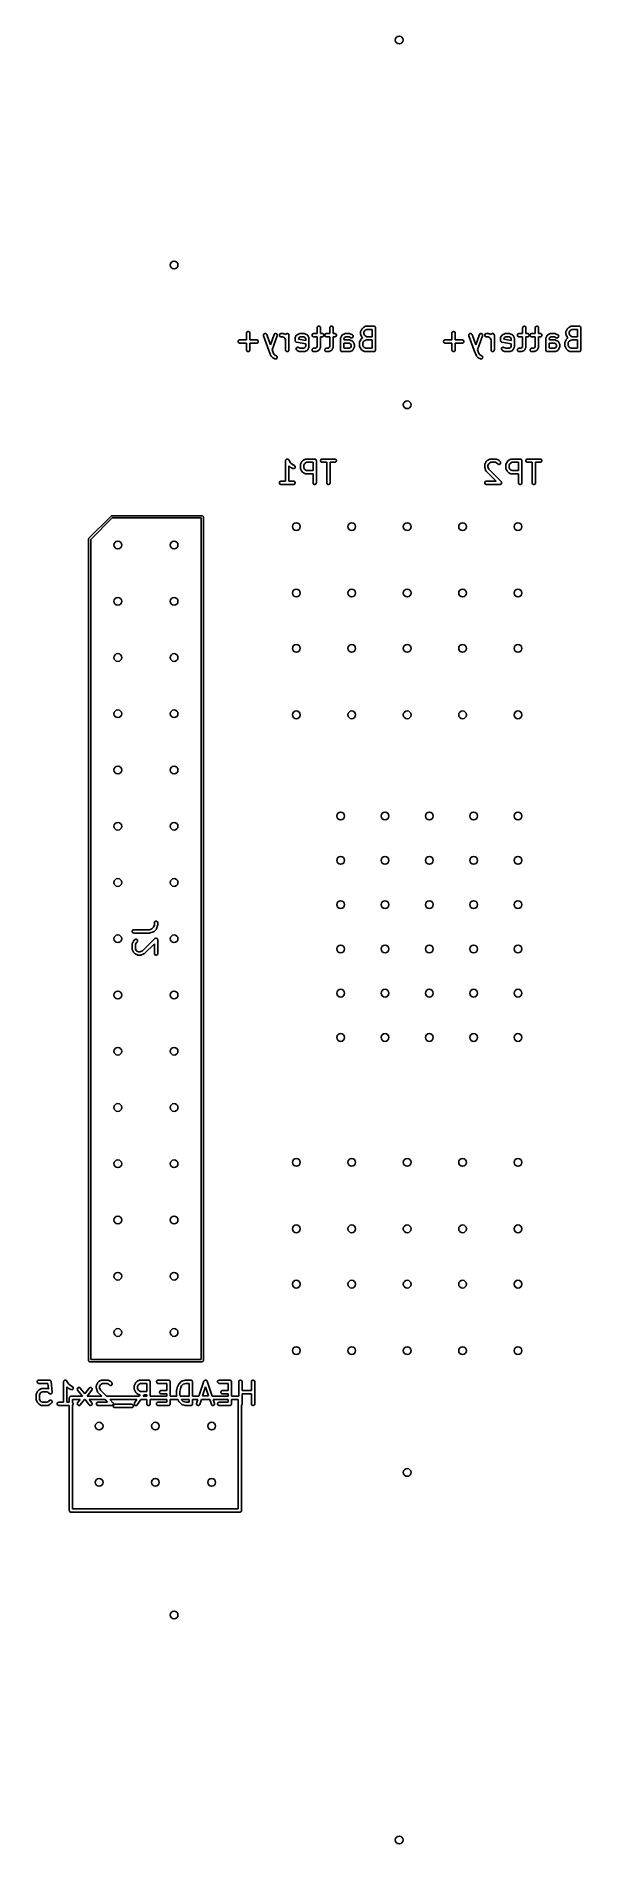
# Model space of a CAD drawing. Extents: x -1.03 to -0.06, y 0.08 to 3.3.
import ezdxf

# ---------------------------------------------------------------- set-up
doc = ezdxf.new("R2010")
doc.units = 0
doc.header["$MEASUREMENT"] = 0
doc.layers.add('BLACK', color=7, linetype='CONTINUOUS')

msp = doc.modelspace()

# ---------------------------------------------------------------- linework, layer by layer
at = {"layer": 'BLACK', "linetype": 'CONTINUOUS'}
for p, q in [((-0.6515, 2.7681), (-0.651, 2.7691)), ((-0.6515, 2.7675), (-0.6515, 2.7681)), ((-0.6515, 2.7554), (-0.6515, 2.7675)), ((-0.651, 2.7691), (-0.6502, 2.7699)), ((-0.6502, 2.7699), (-0.6491, 2.7704)), ((-0.6491, 2.7704), (-0.648, 2.7704)), ((-0.648, 2.7704), (-0.6469, 2.7699)), ((-0.6469, 2.7699), (-0.6461, 2.7691)), ((-0.6461, 2.7691), (-0.6457, 2.7681)), ((-0.6457, 2.7681), (-0.6456, 2.7675)), ((-0.6456, 2.7675), (-0.6456, 2.7554)), ((-0.6215, 2.7633), (-0.6214, 2.7645)), ((-0.6214, 2.7645), (-0.6209, 2.7655)), ((-0.6209, 2.7655), (-0.6201, 2.7663)), ((-0.6201, 2.7663), (-0.619, 2.7667)), ((-0.619, 2.7667), (-0.6178, 2.7666)), ((-0.6178, 2.7666), (-0.6168, 2.7661)), ((-0.6168, 2.7661), (-0.616, 2.7653)), ((-0.616, 2.7653), (-0.6158, 2.7647)), ((-0.6158, 2.7647), (-0.6092, 2.7463)), ((-0.6092, 2.7463), (-0.6026, 2.7647)), ((-0.6026, 2.7647), (-0.6024, 2.7653)), ((-0.6024, 2.7653), (-0.6016, 2.7661)), ((-0.6016, 2.7661), (-0.6005, 2.7666)), ((-0.6005, 2.7666), (-0.5994, 2.7667)), ((-0.5994, 2.7667), (-0.5983, 2.7663)), ((-0.5983, 2.7663), (-0.5974, 2.7655)), ((-0.5974, 2.7655), (-0.597, 2.7645)), ((-0.597, 2.7645), (-0.5969, 2.7633)), ((-0.5933, 2.7643), (-0.5929, 2.7654)), ((-0.5933, 2.7632), (-0.5933, 2.7643)), ((-0.5929, 2.7654), (-0.5921, 2.7662)), ((-0.5921, 2.7662), (-0.591, 2.7666)), ((-0.591, 2.7666), (-0.5904, 2.7667)), ((-0.5904, 2.7667), (-0.5867, 2.7667)), ((-0.5867, 2.7667), (-0.5861, 2.7666)), ((-0.5861, 2.7666), (-0.586, 2.7666)), ((-0.586, 2.7666), (-0.5859, 2.7666)), ((-0.5859, 2.7666), (-0.5854, 2.7664)), ((-0.5854, 2.7664), (-0.5819, 2.7647)), ((-0.5819, 2.7647), (-0.5817, 2.7654)), ((-0.5817, 2.7654), (-0.5808, 2.7662)), ((-0.5808, 2.7662), (-0.5798, 2.7666)), ((-0.5798, 2.7666), (-0.5786, 2.7666)), ((-0.5786, 2.7666), (-0.5776, 2.7662)), ((-0.5776, 2.7662), (-0.5767, 2.7654)), ((-0.5767, 2.7654), (-0.5763, 2.7643)), ((-0.5763, 2.7643), (-0.5762, 2.7637)), ((-0.5628, 2.7637), (-0.5625, 2.7639)), ((-0.5625, 2.7639), (-0.5623, 2.7642)), ((-0.5623, 2.7642), (-0.562, 2.7644)), ((-0.562, 2.7644), (-0.5619, 2.7644)), ((-0.5619, 2.7644), (-0.5618, 2.7645)), ((-0.5619, 2.7644), (-0.5619, 2.7644)), ((-0.5618, 2.7645), (-0.558, 2.7664)), ((-0.558, 2.7664), (-0.5575, 2.7666)), ((-0.5575, 2.7666), (-0.5574, 2.7666)), ((-0.5574, 2.7666), (-0.5573, 2.7666)), ((-0.5573, 2.7666), (-0.5567, 2.7667)), ((-0.5567, 2.7667), (-0.5492, 2.7667)), ((-0.5492, 2.7667), (-0.5486, 2.7666)), ((-0.5486, 2.7666), (-0.5485, 2.7666)), ((-0.5485, 2.7666), (-0.5484, 2.7666)), ((-0.5484, 2.7666), (-0.5479, 2.7664)), ((-0.5479, 2.7664), (-0.5441, 2.7645)), ((-0.5441, 2.7645), (-0.544, 2.7644)), ((-0.544, 2.7644), (-0.544, 2.7644)), ((-0.544, 2.7644), (-0.5439, 2.7644)), ((-0.5439, 2.7644), (-0.5436, 2.7642)), ((-0.5436, 2.7642), (-0.5434, 2.7639)), ((-0.5434, 2.7639), (-0.5431, 2.7637)), ((-0.5352, 2.7643), (-0.5348, 2.7654)), ((-0.5352, 2.7632), (-0.5352, 2.7643)), ((-0.5348, 2.7654), (-0.534, 2.7662)), ((-0.534, 2.7662), (-0.5329, 2.7666)), ((-0.5329, 2.7666), (-0.5323, 2.7667)), ((-0.5323, 2.7667), (-0.5259, 2.7667)), ((-0.5259, 2.7769), (-0.5258, 2.7774)), ((-0.5259, 2.7667), (-0.5259, 2.7769)), ((-0.5258, 2.7774), (-0.5254, 2.7785)), ((-0.5254, 2.7785), (-0.5246, 2.7793)), ((-0.5246, 2.7793), (-0.5235, 2.7798)), ((-0.5235, 2.7798), (-0.5224, 2.7798)), ((-0.5224, 2.7798), (-0.5213, 2.7793)), ((-0.5213, 2.7793), (-0.5205, 2.7785)), ((-0.5205, 2.7785), (-0.5201, 2.7774)), ((-0.5201, 2.7774), (-0.52, 2.7769)), ((-0.52, 2.7769), (-0.52, 2.7667)), ((-0.52, 2.7667), (-0.5173, 2.7667)), ((-0.5173, 2.7667), (-0.5168, 2.7666)), ((-0.5168, 2.7666), (-0.5157, 2.7662)), ((-0.5157, 2.7662), (-0.5149, 2.7654)), ((-0.5149, 2.7654), (-0.5144, 2.7643)), ((-0.5144, 2.7643), (-0.5144, 2.7632)), ((-0.5127, 2.7643), (-0.5123, 2.7654)), ((-0.5127, 2.7632), (-0.5127, 2.7643)), ((-0.5123, 2.7654), (-0.5115, 2.7662)), ((-0.5115, 2.7662), (-0.5104, 2.7666)), ((-0.5104, 2.7666), (-0.5098, 2.7667)), ((-0.5098, 2.7667), (-0.5034, 2.7667)), ((-0.5034, 2.7774), (-0.5029, 2.7785)), ((-0.5034, 2.7769), (-0.5034, 2.7774)), ((-0.5034, 2.7667), (-0.5034, 2.7769)), ((-0.5029, 2.7785), (-0.5021, 2.7793)), ((-0.5021, 2.7793), (-0.501, 2.7798)), ((-0.501, 2.7798), (-0.4999, 2.7798)), ((-0.4999, 2.7798), (-0.4988, 2.7793)), ((-0.4988, 2.7793), (-0.498, 2.7785)), ((-0.498, 2.7785), (-0.4976, 2.7774)), ((-0.4976, 2.7774), (-0.4975, 2.7769)), ((-0.4975, 2.7769), (-0.4975, 2.7667)), ((-0.4975, 2.7667), (-0.4948, 2.7667)), ((-0.4948, 2.7667), (-0.4943, 2.7666)), ((-0.4943, 2.7666), (-0.4932, 2.7662)), ((-0.4932, 2.7662), (-0.4924, 2.7654)), ((-0.4924, 2.7654), (-0.4919, 2.7643)), ((-0.4919, 2.7643), (-0.4919, 2.7632)), ((-0.4822, 2.7637), (-0.4819, 2.7639)), ((-0.4819, 2.7639), (-0.4816, 2.7642)), ((-0.4816, 2.7642), (-0.4814, 2.7644)), ((-0.4814, 2.7644), (-0.4813, 2.7644)), ((-0.4813, 2.7644), (-0.4812, 2.7644)), ((-0.4812, 2.7645), (-0.4774, 2.7664)), ((-0.4812, 2.7644), (-0.4812, 2.7645)), ((-0.4774, 2.7664), (-0.4769, 2.7666)), ((-0.4769, 2.7666), (-0.4768, 2.7666)), ((-0.4768, 2.7666), (-0.4767, 2.7666)), ((-0.4767, 2.7666), (-0.4761, 2.7667)), ((-0.4761, 2.7667), (-0.4686, 2.7667)), ((-0.4686, 2.7667), (-0.468, 2.7666)), ((-0.468, 2.7666), (-0.4679, 2.7666)), ((-0.4679, 2.7666), (-0.4678, 2.7666)), ((-0.4678, 2.7666), (-0.4673, 2.7664)), ((-0.4673, 2.7664), (-0.4635, 2.7645)), ((-0.4635, 2.7645), (-0.463, 2.7642)), ((-0.463, 2.7642), (-0.4623, 2.7633)), ((-0.449, 2.7699), (-0.4489, 2.77)), ((-0.449, 2.7694), (-0.449, 2.7699)), ((-0.449, 2.7656), (-0.449, 2.7694)), ((-0.449, 2.765), (-0.449, 2.7656)), ((-0.4489, 2.7649), (-0.449, 2.765)), ((-0.4489, 2.7701), (-0.4487, 2.7707)), ((-0.4489, 2.77), (-0.4489, 2.7701)), ((-0.4489, 2.7648), (-0.4489, 2.7649)), ((-0.4487, 2.7643), (-0.4489, 2.7648)), ((-0.4487, 2.7707), (-0.4469, 2.7744)), ((-0.4469, 2.7605), (-0.4487, 2.7643)), ((-0.4469, 2.7744), (-0.4467, 2.7747)), ((-0.4467, 2.7747), (-0.4466, 2.7748)), ((-0.4467, 2.7747), (-0.4467, 2.7747)), ((-0.4466, 2.7748), (-0.4465, 2.7749)), ((-0.4465, 2.775), (-0.4463, 2.7752)), ((-0.4465, 2.7749), (-0.4465, 2.775)), ((-0.4463, 2.7752), (-0.4444, 2.7771)), ((-0.4444, 2.7771), (-0.4442, 2.7773)), ((-0.4442, 2.7773), (-0.4441, 2.7773)), ((-0.4441, 2.7773), (-0.4441, 2.7774)), ((-0.4441, 2.7774), (-0.444, 2.7774)), ((-0.444, 2.7774), (-0.4439, 2.7775)), ((-0.4439, 2.7775), (-0.4437, 2.7776)), ((-0.4437, 2.7776), (-0.4399, 2.7795)), ((-0.4418, 2.7714), (-0.4431, 2.7687)), ((-0.4431, 2.7687), (-0.4431, 2.7663)), ((-0.4431, 2.7663), (-0.4418, 2.7636)), ((-0.4406, 2.7726), (-0.4418, 2.7714)), ((-0.4379, 2.7739), (-0.4406, 2.7726)), ((-0.4399, 2.7795), (-0.4394, 2.7797)), ((-0.4394, 2.7797), (-0.4393, 2.7797)), ((-0.4393, 2.7797), (-0.4392, 2.7798)), ((-0.4392, 2.7798), (-0.4386, 2.7798)), ((-0.4386, 2.7798), (-0.4255, 2.7798)), ((-0.4284, 2.7739), (-0.4379, 2.7739)), ((-0.4284, 2.7611), (-0.4284, 2.7739)), ((-0.4255, 2.7798), (-0.4249, 2.7798)), ((-0.4249, 2.7798), (-0.4238, 2.7793)), ((-0.4238, 2.7793), (-0.423, 2.7785)), ((-0.423, 2.7785), (-0.4226, 2.7774)), ((-0.4226, 2.7774), (-0.4225, 2.7769)), ((-0.4225, 2.7769), (-0.4225, 2.7375)), ((-0.2865, 2.7681), (-0.286, 2.7691)), ((-0.2865, 2.7675), (-0.2865, 2.7681)), ((-0.2865, 2.7554), (-0.2865, 2.7675)), ((-0.286, 2.7691), (-0.2852, 2.7699)), ((-0.2852, 2.7699), (-0.2841, 2.7704)), ((-0.2841, 2.7704), (-0.283, 2.7704)), ((-0.283, 2.7704), (-0.2819, 2.7699)), ((-0.2819, 2.7699), (-0.2811, 2.7691)), ((-0.2811, 2.7691), (-0.2807, 2.7681)), ((-0.2807, 2.7681), (-0.2806, 2.7675)), ((-0.2806, 2.7675), (-0.2806, 2.7554)), ((-0.2565, 2.7633), (-0.2564, 2.7645)), ((-0.2564, 2.7645), (-0.2559, 2.7655)), ((-0.2559, 2.7655), (-0.2551, 2.7663)), ((-0.2551, 2.7663), (-0.254, 2.7667)), ((-0.254, 2.7667), (-0.2528, 2.7666)), ((-0.2528, 2.7666), (-0.2518, 2.7661)), ((-0.2518, 2.7661), (-0.251, 2.7653)), ((-0.251, 2.7653), (-0.2508, 2.7647)), ((-0.2508, 2.7647), (-0.2442, 2.7463)), ((-0.2442, 2.7463), (-0.2376, 2.7647)), ((-0.2376, 2.7647), (-0.2374, 2.7653)), ((-0.2374, 2.7653), (-0.2366, 2.7661)), ((-0.2366, 2.7661), (-0.2355, 2.7666)), ((-0.2355, 2.7666), (-0.2344, 2.7667)), ((-0.2344, 2.7667), (-0.2333, 2.7663)), ((-0.2333, 2.7663), (-0.2324, 2.7655)), ((-0.2324, 2.7655), (-0.232, 2.7645)), ((-0.232, 2.7645), (-0.2319, 2.7633)), ((-0.2283, 2.7643), (-0.2279, 2.7654)), ((-0.2283, 2.7632), (-0.2283, 2.7643)), ((-0.2279, 2.7654), (-0.2271, 2.7662)), ((-0.2271, 2.7662), (-0.226, 2.7666)), ((-0.226, 2.7666), (-0.2254, 2.7667)), ((-0.2254, 2.7667), (-0.2217, 2.7667)), ((-0.2217, 2.7667), (-0.2211, 2.7666)), ((-0.2211, 2.7666), (-0.221, 2.7666)), ((-0.221, 2.7666), (-0.2209, 2.7666)), ((-0.2209, 2.7666), (-0.2204, 2.7664)), ((-0.2204, 2.7664), (-0.2169, 2.7647)), ((-0.2169, 2.7647), (-0.2167, 2.7654)), ((-0.2167, 2.7654), (-0.2158, 2.7662)), ((-0.2158, 2.7662), (-0.2148, 2.7666)), ((-0.2148, 2.7666), (-0.2136, 2.7666)), ((-0.2136, 2.7666), (-0.2126, 2.7662)), ((-0.2126, 2.7662), (-0.2117, 2.7654)), ((-0.2117, 2.7654), (-0.2113, 2.7643)), ((-0.2113, 2.7643), (-0.2112, 2.7637)), ((-0.1978, 2.7637), (-0.1975, 2.7639)), ((-0.1975, 2.7639), (-0.1973, 2.7642)), ((-0.1973, 2.7642), (-0.197, 2.7644)), ((-0.197, 2.7644), (-0.1969, 2.7644)), ((-0.1969, 2.7644), (-0.1968, 2.7645)), ((-0.1969, 2.7644), (-0.1969, 2.7644)), ((-0.1968, 2.7645), (-0.193, 2.7664)), ((-0.193, 2.7664), (-0.1925, 2.7666)), ((-0.1925, 2.7666), (-0.1924, 2.7666)), ((-0.1924, 2.7666), (-0.1923, 2.7666)), ((-0.1923, 2.7666), (-0.1917, 2.7667)), ((-0.1917, 2.7667), (-0.1842, 2.7667)), ((-0.1842, 2.7667), (-0.1836, 2.7666)), ((-0.1836, 2.7666), (-0.1835, 2.7666)), ((-0.1835, 2.7666), (-0.1834, 2.7666)), ((-0.1834, 2.7666), (-0.1829, 2.7664)), ((-0.1829, 2.7664), (-0.1791, 2.7645)), ((-0.1791, 2.7645), (-0.179, 2.7644)), ((-0.179, 2.7644), (-0.179, 2.7644)), ((-0.179, 2.7644), (-0.1789, 2.7644)), ((-0.1789, 2.7644), (-0.1786, 2.7642)), ((-0.1786, 2.7642), (-0.1784, 2.7639)), ((-0.1784, 2.7639), (-0.1781, 2.7637)), ((-0.1702, 2.7643), (-0.1698, 2.7654)), ((-0.1702, 2.7632), (-0.1702, 2.7643)), ((-0.1698, 2.7654), (-0.169, 2.7662)), ((-0.169, 2.7662), (-0.1679, 2.7666)), ((-0.1679, 2.7666), (-0.1673, 2.7667)), ((-0.1673, 2.7667), (-0.1609, 2.7667)), ((-0.1609, 2.7769), (-0.1608, 2.7774)), ((-0.1609, 2.7667), (-0.1609, 2.7769)), ((-0.1608, 2.7774), (-0.1604, 2.7785)), ((-0.1604, 2.7785), (-0.1596, 2.7793)), ((-0.1596, 2.7793), (-0.1585, 2.7798)), ((-0.1585, 2.7798), (-0.1574, 2.7798)), ((-0.1574, 2.7798), (-0.1563, 2.7793)), ((-0.1563, 2.7793), (-0.1555, 2.7785)), ((-0.1555, 2.7785), (-0.1551, 2.7774)), ((-0.1551, 2.7774), (-0.155, 2.7769)), ((-0.155, 2.7769), (-0.155, 2.7667)), ((-0.155, 2.7667), (-0.1523, 2.7667)), ((-0.1523, 2.7667), (-0.1518, 2.7666)), ((-0.1518, 2.7666), (-0.1507, 2.7662)), ((-0.1507, 2.7662), (-0.1499, 2.7654)), ((-0.1499, 2.7654), (-0.1494, 2.7643)), ((-0.1494, 2.7643), (-0.1494, 2.7632)), ((-0.1477, 2.7643), (-0.1473, 2.7654)), ((-0.1477, 2.7632), (-0.1477, 2.7643)), ((-0.1473, 2.7654), (-0.1465, 2.7662)), ((-0.1465, 2.7662), (-0.1454, 2.7666)), ((-0.1454, 2.7666), (-0.1448, 2.7667)), ((-0.1448, 2.7667), (-0.1384, 2.7667)), ((-0.1384, 2.7774), (-0.1379, 2.7785)), ((-0.1384, 2.7769), (-0.1384, 2.7774)), ((-0.1384, 2.7667), (-0.1384, 2.7769)), ((-0.1379, 2.7785), (-0.1371, 2.7793)), ((-0.1371, 2.7793), (-0.136, 2.7798)), ((-0.136, 2.7798), (-0.1349, 2.7798)), ((-0.1349, 2.7798), (-0.1338, 2.7793)), ((-0.1338, 2.7793), (-0.133, 2.7785)), ((-0.133, 2.7785), (-0.1326, 2.7774)), ((-0.1326, 2.7774), (-0.1325, 2.7769)), ((-0.1325, 2.7769), (-0.1325, 2.7667)), ((-0.1325, 2.7667), (-0.1298, 2.7667)), ((-0.1298, 2.7667), (-0.1293, 2.7666)), ((-0.1293, 2.7666), (-0.1282, 2.7662)), ((-0.1282, 2.7662), (-0.1274, 2.7654)), ((-0.1274, 2.7654), (-0.1269, 2.7643)), ((-0.1269, 2.7643), (-0.1269, 2.7632)), ((-0.1172, 2.7637), (-0.1169, 2.7639)), ((-0.1169, 2.7639), (-0.1166, 2.7642)), ((-0.1166, 2.7642), (-0.1164, 2.7644)), ((-0.1164, 2.7644), (-0.1163, 2.7644)), ((-0.1163, 2.7644), (-0.1162, 2.7644)), ((-0.1162, 2.7645), (-0.1124, 2.7664)), ((-0.1162, 2.7644), (-0.1162, 2.7645)), ((-0.1124, 2.7664), (-0.1119, 2.7666)), ((-0.1119, 2.7666), (-0.1118, 2.7666)), ((-0.1118, 2.7666), (-0.1117, 2.7666)), ((-0.1117, 2.7666), (-0.1111, 2.7667)), ((-0.1111, 2.7667), (-0.1036, 2.7667)), ((-0.1036, 2.7667), (-0.103, 2.7666)), ((-0.103, 2.7666), (-0.1029, 2.7666)), ((-0.1029, 2.7666), (-0.1028, 2.7666)), ((-0.1028, 2.7666), (-0.1023, 2.7664)), ((-0.1023, 2.7664), (-0.0985, 2.7645)), ((-0.0985, 2.7645), (-0.098, 2.7642)), ((-0.098, 2.7642), (-0.0973, 2.7633)), ((-0.084, 2.7699), (-0.0839, 2.77)), ((-0.084, 2.7694), (-0.084, 2.7699)), ((-0.084, 2.7656), (-0.084, 2.7694)), ((-0.084, 2.765), (-0.084, 2.7656)), ((-0.0839, 2.7649), (-0.084, 2.765)), ((-0.0839, 2.7701), (-0.0837, 2.7707)), ((-0.0839, 2.77), (-0.0839, 2.7701)), ((-0.0839, 2.7648), (-0.0839, 2.7649)), ((-0.0837, 2.7643), (-0.0839, 2.7648)), ((-0.0837, 2.7707), (-0.0819, 2.7744)), ((-0.0819, 2.7605), (-0.0837, 2.7643)), ((-0.0819, 2.7744), (-0.0817, 2.7747)), ((-0.0817, 2.7747), (-0.0816, 2.7748)), ((-0.0817, 2.7747), (-0.0817, 2.7747)), ((-0.0816, 2.7748), (-0.0815, 2.7749)), ((-0.0815, 2.775), (-0.0813, 2.7752)), ((-0.0815, 2.7749), (-0.0815, 2.775)), ((-0.0813, 2.7752), (-0.0794, 2.7771)), ((-0.0794, 2.7771), (-0.0792, 2.7773)), ((-0.0792, 2.7773), (-0.0791, 2.7773)), ((-0.0791, 2.7773), (-0.0791, 2.7774)), ((-0.0791, 2.7774), (-0.079, 2.7774)), ((-0.079, 2.7774), (-0.0789, 2.7775)), ((-0.0789, 2.7775), (-0.0787, 2.7776)), ((-0.0787, 2.7776), (-0.0749, 2.7795)), ((-0.0768, 2.7714), (-0.0781, 2.7687)), ((-0.0781, 2.7687), (-0.0781, 2.7663)), ((-0.0781, 2.7663), (-0.0768, 2.7636)), ((-0.0756, 2.7726), (-0.0768, 2.7714)), ((-0.0729, 2.7739), (-0.0756, 2.7726)), ((-0.0749, 2.7795), (-0.0744, 2.7797)), ((-0.0744, 2.7797), (-0.0743, 2.7797)), ((-0.0743, 2.7797), (-0.0742, 2.7798)), ((-0.0742, 2.7798), (-0.0736, 2.7798)), ((-0.0736, 2.7798), (-0.0605, 2.7798)), ((-0.0634, 2.7739), (-0.0729, 2.7739)), ((-0.0634, 2.7611), (-0.0634, 2.7739)), ((-0.0605, 2.7798), (-0.0599, 2.7798)), ((-0.0599, 2.7798), (-0.0588, 2.7793)), ((-0.0588, 2.7793), (-0.058, 2.7785)), ((-0.058, 2.7785), (-0.0576, 2.7774)), ((-0.0576, 2.7774), (-0.0575, 2.7769)), ((-0.0575, 2.7769), (-0.0575, 2.7375)), ((-0.6665, 2.7531), (-0.666, 2.7541)), ((-0.6665, 2.7519), (-0.6665, 2.7531)), ((-0.666, 2.7508), (-0.6665, 2.7519)), ((-0.666, 2.7541), (-0.6652, 2.7549)), ((-0.6652, 2.75), (-0.666, 2.7508)), ((-0.6652, 2.7549), (-0.6641, 2.7554)), ((-0.6641, 2.7496), (-0.6652, 2.75)), ((-0.6641, 2.7554), (-0.6636, 2.7554)), ((-0.6636, 2.7495), (-0.6641, 2.7496)), ((-0.6636, 2.7554), (-0.6515, 2.7554)), ((-0.6515, 2.7495), (-0.6636, 2.7495)), ((-0.6515, 2.7375), (-0.6515, 2.7495)), ((-0.6515, 2.7369), (-0.6515, 2.7375)), ((-0.651, 2.7358), (-0.6515, 2.7369)), ((-0.6502, 2.735), (-0.651, 2.7358)), ((-0.6491, 2.7346), (-0.6502, 2.735)), ((-0.648, 2.7346), (-0.6491, 2.7346)), ((-0.6469, 2.735), (-0.648, 2.7346)), ((-0.6461, 2.7358), (-0.6469, 2.735)), ((-0.6457, 2.7369), (-0.6461, 2.7358)), ((-0.6456, 2.7375), (-0.6457, 2.7369)), ((-0.6456, 2.7554), (-0.6336, 2.7554)), ((-0.6336, 2.7495), (-0.6456, 2.7495)), ((-0.6456, 2.7495), (-0.6456, 2.7375)), ((-0.6336, 2.7554), (-0.633, 2.7554)), ((-0.633, 2.7496), (-0.6336, 2.7495)), ((-0.633, 2.7554), (-0.6319, 2.7549)), ((-0.6319, 2.75), (-0.633, 2.7496)), ((-0.6319, 2.7549), (-0.6311, 2.7541)), ((-0.6311, 2.7508), (-0.6319, 2.75)), ((-0.6311, 2.7541), (-0.6307, 2.7531)), ((-0.6307, 2.7519), (-0.6311, 2.7508)), ((-0.6307, 2.7531), (-0.6307, 2.7519)), ((-0.6213, 2.7627), (-0.6215, 2.7633)), ((-0.612, 2.7365), (-0.6213, 2.7627)), ((-0.6119, 2.7364), (-0.612, 2.7365)), ((-0.6082, 2.727), (-0.6119, 2.7364)), ((-0.6119, 2.7364), (-0.6119, 2.7364)), ((-0.597, 2.7627), (-0.606, 2.7375)), ((-0.606, 2.7375), (-0.6029, 2.7298)), ((-0.5969, 2.7633), (-0.597, 2.7627)), ((-0.5929, 2.7621), (-0.5933, 2.7632)), ((-0.5921, 2.7613), (-0.5929, 2.7621)), ((-0.591, 2.7608), (-0.5921, 2.7613)), ((-0.5904, 2.7608), (-0.591, 2.7608)), ((-0.5874, 2.7608), (-0.5904, 2.7608)), ((-0.5847, 2.7594), (-0.5874, 2.7608)), ((-0.5835, 2.7582), (-0.5847, 2.7594)), ((-0.5821, 2.7555), (-0.5835, 2.7582)), ((-0.5821, 2.7375), (-0.5821, 2.7555)), ((-0.5821, 2.7369), (-0.5821, 2.7375)), ((-0.5817, 2.7358), (-0.5821, 2.7369)), ((-0.5808, 2.735), (-0.5817, 2.7358)), ((-0.5798, 2.7346), (-0.5808, 2.735)), ((-0.5786, 2.7346), (-0.5798, 2.7346)), ((-0.5776, 2.735), (-0.5786, 2.7346)), ((-0.5767, 2.7358), (-0.5776, 2.735)), ((-0.5763, 2.7369), (-0.5767, 2.7358)), ((-0.5762, 2.7375), (-0.5763, 2.7369)), ((-0.5762, 2.7637), (-0.5762, 2.7375)), ((-0.5653, 2.7581), (-0.5652, 2.7587)), ((-0.5653, 2.7544), (-0.5653, 2.7581)), ((-0.5652, 2.7538), (-0.5653, 2.7544)), ((-0.5652, 2.7589), (-0.565, 2.7594)), ((-0.5652, 2.7588), (-0.5652, 2.7589)), ((-0.5652, 2.7587), (-0.5652, 2.7588)), ((-0.5651, 2.7535), (-0.5652, 2.7538)), ((-0.5651, 2.7532), (-0.5651, 2.7535)), ((-0.5649, 2.753), (-0.5651, 2.7532)), ((-0.565, 2.7594), (-0.5631, 2.7632)), ((-0.5648, 2.7527), (-0.5649, 2.753)), ((-0.5646, 2.7525), (-0.5648, 2.7527)), ((-0.5644, 2.7523), (-0.5646, 2.7525)), ((-0.5642, 2.7521), (-0.5644, 2.7523)), ((-0.564, 2.7519), (-0.5642, 2.7521)), ((-0.5637, 2.7518), (-0.564, 2.7519)), ((-0.5635, 2.7516), (-0.5637, 2.7518)), ((-0.5629, 2.7515), (-0.5635, 2.7516)), ((-0.5634, 2.739), (-0.5633, 2.7401)), ((-0.563, 2.7379), (-0.5634, 2.739)), ((-0.5633, 2.7401), (-0.5628, 2.7412)), ((-0.5631, 2.7632), (-0.563, 2.7633)), ((-0.563, 2.7634), (-0.5628, 2.7637)), ((-0.563, 2.7633), (-0.563, 2.7634)), ((-0.563, 2.7633), (-0.563, 2.7633)), ((-0.5623, 2.737), (-0.563, 2.7379)), ((-0.5465, 2.7482), (-0.5629, 2.7515)), ((-0.5628, 2.7412), (-0.5619, 2.7419)), ((-0.5618, 2.7367), (-0.5623, 2.737)), ((-0.5619, 2.7419), (-0.5608, 2.7423)), ((-0.558, 2.7348), (-0.5618, 2.7367)), ((-0.5608, 2.7423), (-0.5597, 2.7422)), ((-0.5597, 2.7422), (-0.5591, 2.742)), ((-0.5582, 2.7597), (-0.5594, 2.7574)), ((-0.5594, 2.7574), (-0.5594, 2.7568)), ((-0.5594, 2.7568), (-0.5465, 2.7542)), ((-0.5591, 2.742), (-0.556, 2.7404)), ((-0.556, 2.7608), (-0.5582, 2.7597)), ((-0.5575, 2.7346), (-0.558, 2.7348)), ((-0.5574, 2.7346), (-0.5575, 2.7346)), ((-0.5573, 2.7346), (-0.5574, 2.7346)), ((-0.5567, 2.7345), (-0.5573, 2.7346)), ((-0.5492, 2.7345), (-0.5567, 2.7345)), ((-0.5499, 2.7608), (-0.556, 2.7608)), ((-0.556, 2.7404), (-0.5499, 2.7404)), ((-0.5477, 2.7597), (-0.5499, 2.7608)), ((-0.5499, 2.7404), (-0.5477, 2.7416)), ((-0.5486, 2.7346), (-0.5492, 2.7345)), ((-0.5485, 2.7346), (-0.5486, 2.7346)), ((-0.5484, 2.7346), (-0.5485, 2.7346)), ((-0.5479, 2.7348), (-0.5484, 2.7346)), ((-0.5441, 2.7367), (-0.5479, 2.7348)), ((-0.5465, 2.7574), (-0.5477, 2.7597)), ((-0.5477, 2.7416), (-0.5465, 2.7438)), ((-0.5465, 2.7542), (-0.5465, 2.7574)), ((-0.5465, 2.7438), (-0.5465, 2.7482)), ((-0.544, 2.7368), (-0.5441, 2.7367)), ((-0.5439, 2.7368), (-0.544, 2.7368)), ((-0.544, 2.7368), (-0.544, 2.7368)), ((-0.5436, 2.737), (-0.5439, 2.7368)), ((-0.5434, 2.7373), (-0.5436, 2.737)), ((-0.5431, 2.7376), (-0.5434, 2.7373)), ((-0.5431, 2.7637), (-0.5429, 2.7634)), ((-0.5429, 2.7378), (-0.5431, 2.7376)), ((-0.5429, 2.7634), (-0.5429, 2.7633)), ((-0.5429, 2.7633), (-0.5429, 2.7633)), ((-0.5429, 2.7633), (-0.5428, 2.7632)), ((-0.5428, 2.738), (-0.5429, 2.7379)), ((-0.5429, 2.7379), (-0.5429, 2.7379)), ((-0.5429, 2.7379), (-0.5429, 2.7378)), ((-0.5428, 2.7632), (-0.5409, 2.7594)), ((-0.5409, 2.7418), (-0.5428, 2.738)), ((-0.5409, 2.7594), (-0.5407, 2.7589)), ((-0.5407, 2.7423), (-0.5409, 2.7418)), ((-0.5407, 2.7589), (-0.5407, 2.7588)), ((-0.5407, 2.7588), (-0.5407, 2.7587)), ((-0.5407, 2.7587), (-0.5406, 2.7581)), ((-0.5406, 2.7431), (-0.5407, 2.7425)), ((-0.5407, 2.7425), (-0.5407, 2.7424)), ((-0.5407, 2.7424), (-0.5407, 2.7423)), ((-0.5406, 2.7581), (-0.5406, 2.7431)), ((-0.5348, 2.7621), (-0.5352, 2.7632)), ((-0.5352, 2.7381), (-0.5348, 2.7391)), ((-0.5352, 2.7369), (-0.5352, 2.7381)), ((-0.5348, 2.7358), (-0.5352, 2.7369)), ((-0.534, 2.7613), (-0.5348, 2.7621)), ((-0.5348, 2.7391), (-0.534, 2.7399)), ((-0.534, 2.735), (-0.5348, 2.7358)), ((-0.5329, 2.7608), (-0.534, 2.7613)), ((-0.534, 2.7399), (-0.5329, 2.7404)), ((-0.5329, 2.7346), (-0.534, 2.735)), ((-0.5323, 2.7608), (-0.5329, 2.7608)), ((-0.5329, 2.7404), (-0.5323, 2.7404)), ((-0.5323, 2.7345), (-0.5329, 2.7346)), ((-0.5259, 2.7608), (-0.5323, 2.7608)), ((-0.5323, 2.7404), (-0.5293, 2.7404)), ((-0.5286, 2.7345), (-0.5323, 2.7345)), ((-0.5293, 2.7404), (-0.527, 2.7416)), ((-0.528, 2.7346), (-0.5286, 2.7345)), ((-0.5279, 2.7346), (-0.528, 2.7346)), ((-0.5278, 2.7346), (-0.5279, 2.7346)), ((-0.5273, 2.7348), (-0.5278, 2.7346)), ((-0.5235, 2.7367), (-0.5273, 2.7348)), ((-0.527, 2.7416), (-0.5259, 2.7438)), ((-0.5259, 2.7438), (-0.5259, 2.7608)), ((-0.5234, 2.7368), (-0.5235, 2.7367)), ((-0.5233, 2.7368), (-0.5234, 2.7368)), ((-0.5234, 2.7368), (-0.5234, 2.7368)), ((-0.523, 2.737), (-0.5233, 2.7368)), ((-0.5228, 2.7373), (-0.523, 2.737)), ((-0.5225, 2.7376), (-0.5228, 2.7373)), ((-0.5223, 2.7378), (-0.5225, 2.7376)), ((-0.5222, 2.7379), (-0.5223, 2.7379)), ((-0.5223, 2.7379), (-0.5223, 2.7378)), ((-0.5203, 2.7418), (-0.5222, 2.738)), ((-0.5222, 2.738), (-0.5222, 2.7379)), ((-0.5201, 2.7423), (-0.5203, 2.7418)), ((-0.52, 2.7431), (-0.5201, 2.7425)), ((-0.5201, 2.7425), (-0.5201, 2.7424)), ((-0.5201, 2.7424), (-0.5201, 2.7423)), ((-0.5173, 2.7608), (-0.52, 2.7608)), ((-0.52, 2.7608), (-0.52, 2.7431)), ((-0.5168, 2.7608), (-0.5173, 2.7608)), ((-0.5157, 2.7613), (-0.5168, 2.7608)), ((-0.5149, 2.7621), (-0.5157, 2.7613)), ((-0.5144, 2.7632), (-0.5149, 2.7621)), ((-0.5123, 2.7621), (-0.5127, 2.7632)), ((-0.5127, 2.7381), (-0.5123, 2.7391)), ((-0.5127, 2.7369), (-0.5127, 2.7381)), ((-0.5123, 2.7358), (-0.5127, 2.7369)), ((-0.5115, 2.7613), (-0.5123, 2.7621)), ((-0.5123, 2.7391), (-0.5115, 2.7399)), ((-0.5115, 2.735), (-0.5123, 2.7358)), ((-0.5104, 2.7608), (-0.5115, 2.7613)), ((-0.5115, 2.7399), (-0.5104, 2.7404)), ((-0.5104, 2.7346), (-0.5115, 2.735)), ((-0.5098, 2.7608), (-0.5104, 2.7608)), ((-0.5104, 2.7404), (-0.5098, 2.7404)), ((-0.5098, 2.7345), (-0.5104, 2.7346)), ((-0.5034, 2.7608), (-0.5098, 2.7608)), ((-0.5098, 2.7404), (-0.5068, 2.7404)), ((-0.5061, 2.7345), (-0.5098, 2.7345)), ((-0.5068, 2.7404), (-0.5045, 2.7416)), ((-0.5055, 2.7346), (-0.5061, 2.7345)), ((-0.5054, 2.7346), (-0.5055, 2.7346)), ((-0.5053, 2.7346), (-0.5054, 2.7346)), ((-0.5048, 2.7348), (-0.5053, 2.7346)), ((-0.501, 2.7367), (-0.5048, 2.7348)), ((-0.5045, 2.7416), (-0.5034, 2.7438)), ((-0.5034, 2.7438), (-0.5034, 2.7608)), ((-0.5009, 2.7368), (-0.501, 2.7367)), ((-0.5008, 2.7368), (-0.5009, 2.7368)), ((-0.5009, 2.7368), (-0.5009, 2.7368)), ((-0.5005, 2.737), (-0.5008, 2.7368)), ((-0.5003, 2.7373), (-0.5005, 2.737)), ((-0.5, 2.7376), (-0.5003, 2.7373)), ((-0.4998, 2.7378), (-0.5, 2.7376)), ((-0.4997, 2.7379), (-0.4998, 2.7379)), ((-0.4998, 2.7379), (-0.4998, 2.7378)), ((-0.4978, 2.7418), (-0.4997, 2.738)), ((-0.4997, 2.738), (-0.4997, 2.7379)), ((-0.4976, 2.7423), (-0.4978, 2.7418)), ((-0.4975, 2.7431), (-0.4976, 2.7425)), ((-0.4976, 2.7425), (-0.4976, 2.7424)), ((-0.4976, 2.7424), (-0.4976, 2.7423)), ((-0.4948, 2.7608), (-0.4975, 2.7608)), ((-0.4975, 2.7608), (-0.4975, 2.7431)), ((-0.4943, 2.7608), (-0.4948, 2.7608)), ((-0.4932, 2.7613), (-0.4943, 2.7608)), ((-0.4924, 2.7621), (-0.4932, 2.7613)), ((-0.4919, 2.7632), (-0.4924, 2.7621)), ((-0.4847, 2.7581), (-0.4846, 2.7587)), ((-0.4847, 2.7375), (-0.4847, 2.7581)), ((-0.4846, 2.7369), (-0.4847, 2.7375)), ((-0.4846, 2.7589), (-0.4843, 2.7594)), ((-0.4846, 2.7588), (-0.4846, 2.7589)), ((-0.4846, 2.7587), (-0.4846, 2.7588)), ((-0.4842, 2.7358), (-0.4846, 2.7369)), ((-0.4843, 2.7594), (-0.4825, 2.7632)), ((-0.4833, 2.735), (-0.4842, 2.7358)), ((-0.4823, 2.7346), (-0.4833, 2.735)), ((-0.4825, 2.7632), (-0.4824, 2.7633)), ((-0.4824, 2.7633), (-0.4823, 2.7634)), ((-0.4824, 2.7633), (-0.4824, 2.7633)), ((-0.4823, 2.7634), (-0.4822, 2.7637)), ((-0.4811, 2.7346), (-0.4823, 2.7346)), ((-0.4801, 2.735), (-0.4811, 2.7346)), ((-0.4799, 2.7352), (-0.4801, 2.735)), ((-0.4793, 2.7348), (-0.4799, 2.7352)), ((-0.4787, 2.7346), (-0.4793, 2.7348)), ((-0.4776, 2.7597), (-0.4788, 2.7574)), ((-0.4788, 2.7574), (-0.4788, 2.7562)), ((-0.4788, 2.7562), (-0.4773, 2.7554)), ((-0.4787, 2.7496), (-0.4788, 2.7496)), ((-0.4788, 2.7496), (-0.4788, 2.7412)), ((-0.4788, 2.7412), (-0.4773, 2.7404)), ((-0.4786, 2.7496), (-0.4787, 2.7496)), ((-0.4786, 2.7346), (-0.4787, 2.7346)), ((-0.4785, 2.7496), (-0.4786, 2.7496)), ((-0.4785, 2.7346), (-0.4786, 2.7346)), ((-0.478, 2.7495), (-0.4785, 2.7496)), ((-0.478, 2.7345), (-0.4785, 2.7346)), ((-0.4693, 2.7495), (-0.478, 2.7495)), ((-0.4686, 2.7345), (-0.478, 2.7345)), ((-0.4754, 2.7608), (-0.4776, 2.7597)), ((-0.4773, 2.7554), (-0.4686, 2.7554)), ((-0.4773, 2.7404), (-0.4693, 2.7404)), ((-0.4693, 2.7608), (-0.4754, 2.7608)), ((-0.4662, 2.7592), (-0.4693, 2.7608)), ((-0.467, 2.7484), (-0.4693, 2.7495)), ((-0.4693, 2.7404), (-0.467, 2.7416)), ((-0.4686, 2.7554), (-0.468, 2.7554)), ((-0.468, 2.7346), (-0.4686, 2.7345)), ((-0.468, 2.7554), (-0.4679, 2.7553)), ((-0.4679, 2.7346), (-0.468, 2.7346)), ((-0.4679, 2.7553), (-0.4678, 2.7553)), ((-0.4678, 2.7346), (-0.4679, 2.7346)), ((-0.4678, 2.7553), (-0.4673, 2.7551)), ((-0.4673, 2.7348), (-0.4678, 2.7346)), ((-0.4673, 2.7551), (-0.4635, 2.7533)), ((-0.4635, 2.7367), (-0.4673, 2.7348)), ((-0.4659, 2.7462), (-0.467, 2.7484)), ((-0.467, 2.7416), (-0.4659, 2.7438)), ((-0.4656, 2.759), (-0.4662, 2.7592)), ((-0.4659, 2.7438), (-0.4659, 2.7462)), ((-0.4645, 2.7589), (-0.4656, 2.759)), ((-0.4634, 2.7593), (-0.4645, 2.7589)), ((-0.4635, 2.7533), (-0.4634, 2.7532)), ((-0.4634, 2.7368), (-0.4635, 2.7367)), ((-0.4625, 2.76), (-0.4634, 2.7593)), ((-0.4634, 2.7532), (-0.4634, 2.7532)), ((-0.4634, 2.7532), (-0.4633, 2.7531)), ((-0.4633, 2.7368), (-0.4634, 2.7368)), ((-0.4634, 2.7368), (-0.4634, 2.7368)), ((-0.4633, 2.7531), (-0.463, 2.7529)), ((-0.463, 2.737), (-0.4633, 2.7368)), ((-0.463, 2.7529), (-0.4628, 2.7527)), ((-0.4628, 2.7373), (-0.463, 2.737)), ((-0.4628, 2.7527), (-0.4625, 2.7524)), ((-0.4625, 2.7376), (-0.4628, 2.7373)), ((-0.462, 2.7611), (-0.4625, 2.76)), ((-0.4625, 2.7524), (-0.4623, 2.7521)), ((-0.4623, 2.7378), (-0.4625, 2.7376)), ((-0.4623, 2.7633), (-0.4619, 2.7622)), ((-0.4623, 2.7521), (-0.4623, 2.7521)), ((-0.4623, 2.7521), (-0.4623, 2.752)), ((-0.4623, 2.752), (-0.4622, 2.7519)), ((-0.4622, 2.738), (-0.4623, 2.7379)), ((-0.4623, 2.7379), (-0.4623, 2.7379)), ((-0.4623, 2.7379), (-0.4623, 2.7378)), ((-0.4622, 2.7519), (-0.4603, 2.7482)), ((-0.4603, 2.7418), (-0.4622, 2.738)), ((-0.4619, 2.7622), (-0.462, 2.7611)), ((-0.4603, 2.7482), (-0.4601, 2.7476)), ((-0.4601, 2.7423), (-0.4603, 2.7418)), ((-0.4601, 2.7476), (-0.4601, 2.7475)), ((-0.4601, 2.7475), (-0.4601, 2.7474)), ((-0.4601, 2.7474), (-0.46, 2.7469)), ((-0.46, 2.7431), (-0.4601, 2.7425)), ((-0.4601, 2.7425), (-0.4601, 2.7424)), ((-0.4601, 2.7424), (-0.4601, 2.7423)), ((-0.46, 2.7469), (-0.46, 2.7431)), ((-0.4509, 2.7512), (-0.4508, 2.7513)), ((-0.4509, 2.7506), (-0.4509, 2.7512)), ((-0.4509, 2.745), (-0.4509, 2.7506)), ((-0.4509, 2.7444), (-0.4509, 2.745)), ((-0.4508, 2.7443), (-0.4509, 2.7444)), ((-0.4508, 2.7514), (-0.4506, 2.7519)), ((-0.4508, 2.7513), (-0.4508, 2.7514)), ((-0.4508, 2.7442), (-0.4508, 2.7443)), ((-0.4506, 2.7437), (-0.4508, 2.7442)), ((-0.4506, 2.7519), (-0.4487, 2.7557)), ((-0.4487, 2.7399), (-0.4506, 2.7437)), ((-0.4487, 2.7557), (-0.4486, 2.7559)), ((-0.4486, 2.7397), (-0.4487, 2.7399)), ((-0.4486, 2.7559), (-0.4485, 2.756)), ((-0.4485, 2.7396), (-0.4486, 2.7397)), ((-0.4485, 2.7561), (-0.4484, 2.7562)), ((-0.4485, 2.756), (-0.4485, 2.7561)), ((-0.4485, 2.7395), (-0.4485, 2.7396)), ((-0.4484, 2.7394), (-0.4485, 2.7395)), ((-0.4484, 2.7562), (-0.4482, 2.7564)), ((-0.4484, 2.7562), (-0.4484, 2.7562)), ((-0.4482, 2.7391), (-0.4484, 2.7394)), ((-0.4484, 2.7394), (-0.4484, 2.7394)), ((-0.4482, 2.7564), (-0.4463, 2.7583)), ((-0.4463, 2.7373), (-0.4482, 2.7391)), ((-0.4467, 2.7603), (-0.4469, 2.7605)), ((-0.4467, 2.7602), (-0.4467, 2.7603)), ((-0.4466, 2.7601), (-0.4467, 2.7602)), ((-0.4465, 2.76), (-0.4466, 2.7601)), ((-0.4463, 2.7598), (-0.4465, 2.76)), ((-0.4465, 2.76), (-0.4465, 2.76)), ((-0.4454, 2.7589), (-0.4463, 2.7598)), ((-0.4463, 2.7583), (-0.4459, 2.7587)), ((-0.4461, 2.7371), (-0.4463, 2.7373)), ((-0.446, 2.737), (-0.4461, 2.7371)), ((-0.4459, 2.737), (-0.446, 2.737)), ((-0.4459, 2.7587), (-0.4458, 2.7587)), ((-0.4459, 2.7369), (-0.4459, 2.737)), ((-0.4458, 2.7369), (-0.4459, 2.7369)), ((-0.4458, 2.7587), (-0.4457, 2.7588)), ((-0.4455, 2.7367), (-0.4458, 2.7369)), ((-0.4457, 2.7588), (-0.4454, 2.7589)), ((-0.4418, 2.7348), (-0.4455, 2.7367)), ((-0.4437, 2.7526), (-0.445, 2.7499)), ((-0.445, 2.7499), (-0.445, 2.7457)), ((-0.445, 2.7457), (-0.4437, 2.743)), ((-0.4426, 2.7537), (-0.4437, 2.7526)), ((-0.4437, 2.743), (-0.4425, 2.7418)), ((-0.4381, 2.7552), (-0.4426, 2.7537)), ((-0.4425, 2.7418), (-0.4398, 2.7404)), ((-0.4418, 2.7636), (-0.4406, 2.7624)), ((-0.4412, 2.7346), (-0.4418, 2.7348)), ((-0.4411, 2.7346), (-0.4412, 2.7346)), ((-0.441, 2.7346), (-0.4411, 2.7346)), ((-0.4405, 2.7345), (-0.441, 2.7346)), ((-0.4406, 2.7624), (-0.4379, 2.7611)), ((-0.4255, 2.7345), (-0.4405, 2.7345)), ((-0.4398, 2.7404), (-0.4284, 2.7404)), ((-0.4284, 2.7552), (-0.4381, 2.7552)), ((-0.4379, 2.7611), (-0.4284, 2.7611)), ((-0.4284, 2.7404), (-0.4284, 2.7552)), ((-0.4249, 2.7346), (-0.4255, 2.7345)), ((-0.4238, 2.735), (-0.4249, 2.7346)), ((-0.423, 2.7358), (-0.4238, 2.735)), ((-0.4226, 2.7369), (-0.423, 2.7358)), ((-0.4225, 2.7375), (-0.4226, 2.7369)), ((-0.3015, 2.7531), (-0.301, 2.7541)), ((-0.3015, 2.7519), (-0.3015, 2.7531)), ((-0.301, 2.7508), (-0.3015, 2.7519)), ((-0.301, 2.7541), (-0.3002, 2.7549)), ((-0.3002, 2.75), (-0.301, 2.7508)), ((-0.3002, 2.7549), (-0.2991, 2.7554)), ((-0.2991, 2.7496), (-0.3002, 2.75)), ((-0.2991, 2.7554), (-0.2986, 2.7554)), ((-0.2986, 2.7495), (-0.2991, 2.7496)), ((-0.2986, 2.7554), (-0.2865, 2.7554)), ((-0.2865, 2.7495), (-0.2986, 2.7495)), ((-0.2865, 2.7375), (-0.2865, 2.7495)), ((-0.2865, 2.7369), (-0.2865, 2.7375)), ((-0.286, 2.7358), (-0.2865, 2.7369)), ((-0.2852, 2.735), (-0.286, 2.7358)), ((-0.2841, 2.7346), (-0.2852, 2.735)), ((-0.283, 2.7346), (-0.2841, 2.7346)), ((-0.2819, 2.735), (-0.283, 2.7346)), ((-0.2811, 2.7358), (-0.2819, 2.735)), ((-0.2807, 2.7369), (-0.2811, 2.7358)), ((-0.2806, 2.7375), (-0.2807, 2.7369)), ((-0.2806, 2.7554), (-0.2686, 2.7554)), ((-0.2686, 2.7495), (-0.2806, 2.7495)), ((-0.2806, 2.7495), (-0.2806, 2.7375)), ((-0.2686, 2.7554), (-0.268, 2.7554)), ((-0.268, 2.7496), (-0.2686, 2.7495)), ((-0.268, 2.7554), (-0.2669, 2.7549)), ((-0.2669, 2.75), (-0.268, 2.7496)), ((-0.2669, 2.7549), (-0.2661, 2.7541)), ((-0.2661, 2.7508), (-0.2669, 2.75)), ((-0.2661, 2.7541), (-0.2657, 2.7531)), ((-0.2657, 2.7519), (-0.2661, 2.7508)), ((-0.2657, 2.7531), (-0.2657, 2.7519)), ((-0.2563, 2.7627), (-0.2565, 2.7633)), ((-0.247, 2.7365), (-0.2563, 2.7627)), ((-0.2469, 2.7364), (-0.247, 2.7365)), ((-0.2432, 2.727), (-0.2469, 2.7364)), ((-0.2469, 2.7364), (-0.2469, 2.7364)), ((-0.232, 2.7627), (-0.241, 2.7375)), ((-0.241, 2.7375), (-0.2379, 2.7298)), ((-0.2319, 2.7633), (-0.232, 2.7627)), ((-0.2279, 2.7621), (-0.2283, 2.7632)), ((-0.2271, 2.7613), (-0.2279, 2.7621)), ((-0.226, 2.7608), (-0.2271, 2.7613)), ((-0.2254, 2.7608), (-0.226, 2.7608)), ((-0.2224, 2.7608), (-0.2254, 2.7608)), ((-0.2197, 2.7594), (-0.2224, 2.7608)), ((-0.2185, 2.7582), (-0.2197, 2.7594)), ((-0.2171, 2.7555), (-0.2185, 2.7582)), ((-0.2171, 2.7375), (-0.2171, 2.7555)), ((-0.2171, 2.7369), (-0.2171, 2.7375)), ((-0.2167, 2.7358), (-0.2171, 2.7369)), ((-0.2158, 2.735), (-0.2167, 2.7358)), ((-0.2148, 2.7346), (-0.2158, 2.735)), ((-0.2136, 2.7346), (-0.2148, 2.7346)), ((-0.2126, 2.735), (-0.2136, 2.7346)), ((-0.2117, 2.7358), (-0.2126, 2.735)), ((-0.2113, 2.7369), (-0.2117, 2.7358)), ((-0.2112, 2.7375), (-0.2113, 2.7369)), ((-0.2112, 2.7637), (-0.2112, 2.7375)), ((-0.2003, 2.7581), (-0.2002, 2.7587)), ((-0.2003, 2.7544), (-0.2003, 2.7581)), ((-0.2002, 2.7538), (-0.2003, 2.7544)), ((-0.2002, 2.7589), (-0.2, 2.7594)), ((-0.2002, 2.7588), (-0.2002, 2.7589)), ((-0.2002, 2.7587), (-0.2002, 2.7588)), ((-0.2001, 2.7535), (-0.2002, 2.7538)), ((-0.2001, 2.7532), (-0.2001, 2.7535)), ((-0.1999, 2.753), (-0.2001, 2.7532)), ((-0.2, 2.7594), (-0.1981, 2.7632)), ((-0.1998, 2.7527), (-0.1999, 2.753)), ((-0.1996, 2.7525), (-0.1998, 2.7527)), ((-0.1994, 2.7523), (-0.1996, 2.7525)), ((-0.1992, 2.7521), (-0.1994, 2.7523)), ((-0.199, 2.7519), (-0.1992, 2.7521)), ((-0.1987, 2.7518), (-0.199, 2.7519)), ((-0.1985, 2.7516), (-0.1987, 2.7518)), ((-0.1979, 2.7515), (-0.1985, 2.7516)), ((-0.1984, 2.739), (-0.1983, 2.7401)), ((-0.198, 2.7379), (-0.1984, 2.739)), ((-0.1983, 2.7401), (-0.1978, 2.7412)), ((-0.1981, 2.7632), (-0.198, 2.7633)), ((-0.198, 2.7634), (-0.1978, 2.7637)), ((-0.198, 2.7633), (-0.198, 2.7634)), ((-0.198, 2.7633), (-0.198, 2.7633)), ((-0.1973, 2.737), (-0.198, 2.7379)), ((-0.1815, 2.7482), (-0.1979, 2.7515)), ((-0.1978, 2.7412), (-0.1969, 2.7419)), ((-0.1968, 2.7367), (-0.1973, 2.737)), ((-0.1969, 2.7419), (-0.1958, 2.7423)), ((-0.193, 2.7348), (-0.1968, 2.7367)), ((-0.1958, 2.7423), (-0.1947, 2.7422)), ((-0.1947, 2.7422), (-0.1941, 2.742)), ((-0.1932, 2.7597), (-0.1944, 2.7574)), ((-0.1944, 2.7574), (-0.1944, 2.7568)), ((-0.1944, 2.7568), (-0.1815, 2.7542)), ((-0.1941, 2.742), (-0.191, 2.7404)), ((-0.191, 2.7608), (-0.1932, 2.7597)), ((-0.1925, 2.7346), (-0.193, 2.7348)), ((-0.1924, 2.7346), (-0.1925, 2.7346)), ((-0.1923, 2.7346), (-0.1924, 2.7346)), ((-0.1917, 2.7345), (-0.1923, 2.7346)), ((-0.1842, 2.7345), (-0.1917, 2.7345)), ((-0.1849, 2.7608), (-0.191, 2.7608)), ((-0.191, 2.7404), (-0.1849, 2.7404)), ((-0.1827, 2.7597), (-0.1849, 2.7608)), ((-0.1849, 2.7404), (-0.1827, 2.7416)), ((-0.1836, 2.7346), (-0.1842, 2.7345)), ((-0.1835, 2.7346), (-0.1836, 2.7346)), ((-0.1834, 2.7346), (-0.1835, 2.7346)), ((-0.1829, 2.7348), (-0.1834, 2.7346)), ((-0.1791, 2.7367), (-0.1829, 2.7348)), ((-0.1815, 2.7574), (-0.1827, 2.7597)), ((-0.1827, 2.7416), (-0.1815, 2.7438)), ((-0.1815, 2.7542), (-0.1815, 2.7574)), ((-0.1815, 2.7438), (-0.1815, 2.7482)), ((-0.179, 2.7368), (-0.1791, 2.7367)), ((-0.1789, 2.7368), (-0.179, 2.7368)), ((-0.179, 2.7368), (-0.179, 2.7368)), ((-0.1786, 2.737), (-0.1789, 2.7368)), ((-0.1784, 2.7373), (-0.1786, 2.737)), ((-0.1781, 2.7376), (-0.1784, 2.7373)), ((-0.1781, 2.7637), (-0.1779, 2.7634)), ((-0.1779, 2.7378), (-0.1781, 2.7376)), ((-0.1779, 2.7634), (-0.1779, 2.7633)), ((-0.1779, 2.7633), (-0.1779, 2.7633)), ((-0.1779, 2.7633), (-0.1778, 2.7632)), ((-0.1778, 2.738), (-0.1779, 2.7379)), ((-0.1779, 2.7379), (-0.1779, 2.7379)), ((-0.1779, 2.7379), (-0.1779, 2.7378)), ((-0.1778, 2.7632), (-0.1759, 2.7594)), ((-0.1759, 2.7418), (-0.1778, 2.738)), ((-0.1759, 2.7594), (-0.1757, 2.7589)), ((-0.1757, 2.7423), (-0.1759, 2.7418)), ((-0.1757, 2.7589), (-0.1757, 2.7588)), ((-0.1757, 2.7588), (-0.1757, 2.7587)), ((-0.1757, 2.7587), (-0.1756, 2.7581)), ((-0.1756, 2.7431), (-0.1757, 2.7425)), ((-0.1757, 2.7425), (-0.1757, 2.7424)), ((-0.1757, 2.7424), (-0.1757, 2.7423)), ((-0.1756, 2.7581), (-0.1756, 2.7431)), ((-0.1698, 2.7621), (-0.1702, 2.7632)), ((-0.1702, 2.7381), (-0.1698, 2.7391)), ((-0.1702, 2.7369), (-0.1702, 2.7381)), ((-0.1698, 2.7358), (-0.1702, 2.7369)), ((-0.169, 2.7613), (-0.1698, 2.7621)), ((-0.1698, 2.7391), (-0.169, 2.7399)), ((-0.169, 2.735), (-0.1698, 2.7358)), ((-0.1679, 2.7608), (-0.169, 2.7613)), ((-0.169, 2.7399), (-0.1679, 2.7404)), ((-0.1679, 2.7346), (-0.169, 2.735)), ((-0.1673, 2.7608), (-0.1679, 2.7608)), ((-0.1679, 2.7404), (-0.1673, 2.7404)), ((-0.1673, 2.7345), (-0.1679, 2.7346)), ((-0.1609, 2.7608), (-0.1673, 2.7608)), ((-0.1673, 2.7404), (-0.1643, 2.7404)), ((-0.1636, 2.7345), (-0.1673, 2.7345)), ((-0.1643, 2.7404), (-0.162, 2.7416)), ((-0.163, 2.7346), (-0.1636, 2.7345)), ((-0.1629, 2.7346), (-0.163, 2.7346)), ((-0.1628, 2.7346), (-0.1629, 2.7346)), ((-0.1623, 2.7348), (-0.1628, 2.7346)), ((-0.1585, 2.7367), (-0.1623, 2.7348)), ((-0.162, 2.7416), (-0.1609, 2.7438)), ((-0.1609, 2.7438), (-0.1609, 2.7608)), ((-0.1584, 2.7368), (-0.1585, 2.7367)), ((-0.1583, 2.7368), (-0.1584, 2.7368)), ((-0.1584, 2.7368), (-0.1584, 2.7368)), ((-0.158, 2.737), (-0.1583, 2.7368)), ((-0.1578, 2.7373), (-0.158, 2.737)), ((-0.1575, 2.7376), (-0.1578, 2.7373)), ((-0.1573, 2.7378), (-0.1575, 2.7376)), ((-0.1572, 2.7379), (-0.1573, 2.7379)), ((-0.1573, 2.7379), (-0.1573, 2.7378)), ((-0.1553, 2.7418), (-0.1572, 2.738)), ((-0.1572, 2.738), (-0.1572, 2.7379)), ((-0.1551, 2.7423), (-0.1553, 2.7418)), ((-0.155, 2.7431), (-0.1551, 2.7425)), ((-0.1551, 2.7425), (-0.1551, 2.7424)), ((-0.1551, 2.7424), (-0.1551, 2.7423)), ((-0.1523, 2.7608), (-0.155, 2.7608)), ((-0.155, 2.7608), (-0.155, 2.7431)), ((-0.1518, 2.7608), (-0.1523, 2.7608)), ((-0.1507, 2.7613), (-0.1518, 2.7608)), ((-0.1499, 2.7621), (-0.1507, 2.7613)), ((-0.1494, 2.7632), (-0.1499, 2.7621)), ((-0.1473, 2.7621), (-0.1477, 2.7632)), ((-0.1477, 2.7381), (-0.1473, 2.7391)), ((-0.1477, 2.7369), (-0.1477, 2.7381)), ((-0.1473, 2.7358), (-0.1477, 2.7369)), ((-0.1465, 2.7613), (-0.1473, 2.7621)), ((-0.1473, 2.7391), (-0.1465, 2.7399)), ((-0.1465, 2.735), (-0.1473, 2.7358)), ((-0.1454, 2.7608), (-0.1465, 2.7613)), ((-0.1465, 2.7399), (-0.1454, 2.7404)), ((-0.1454, 2.7346), (-0.1465, 2.735)), ((-0.1448, 2.7608), (-0.1454, 2.7608)), ((-0.1454, 2.7404), (-0.1448, 2.7404)), ((-0.1448, 2.7345), (-0.1454, 2.7346)), ((-0.1384, 2.7608), (-0.1448, 2.7608)), ((-0.1448, 2.7404), (-0.1418, 2.7404)), ((-0.1411, 2.7345), (-0.1448, 2.7345)), ((-0.1418, 2.7404), (-0.1395, 2.7416)), ((-0.1405, 2.7346), (-0.1411, 2.7345)), ((-0.1404, 2.7346), (-0.1405, 2.7346)), ((-0.1403, 2.7346), (-0.1404, 2.7346)), ((-0.1398, 2.7348), (-0.1403, 2.7346)), ((-0.136, 2.7367), (-0.1398, 2.7348)), ((-0.1395, 2.7416), (-0.1384, 2.7438)), ((-0.1384, 2.7438), (-0.1384, 2.7608)), ((-0.1359, 2.7368), (-0.136, 2.7367)), ((-0.1358, 2.7368), (-0.1359, 2.7368)), ((-0.1359, 2.7368), (-0.1359, 2.7368)), ((-0.1355, 2.737), (-0.1358, 2.7368)), ((-0.1353, 2.7373), (-0.1355, 2.737)), ((-0.135, 2.7376), (-0.1353, 2.7373)), ((-0.1348, 2.7378), (-0.135, 2.7376)), ((-0.1347, 2.7379), (-0.1348, 2.7379)), ((-0.1348, 2.7379), (-0.1348, 2.7378)), ((-0.1328, 2.7418), (-0.1347, 2.738)), ((-0.1347, 2.738), (-0.1347, 2.7379)), ((-0.1326, 2.7423), (-0.1328, 2.7418)), ((-0.1325, 2.7431), (-0.1326, 2.7425)), ((-0.1326, 2.7425), (-0.1326, 2.7424)), ((-0.1326, 2.7424), (-0.1326, 2.7423)), ((-0.1298, 2.7608), (-0.1325, 2.7608)), ((-0.1325, 2.7608), (-0.1325, 2.7431)), ((-0.1293, 2.7608), (-0.1298, 2.7608)), ((-0.1282, 2.7613), (-0.1293, 2.7608)), ((-0.1274, 2.7621), (-0.1282, 2.7613)), ((-0.1269, 2.7632), (-0.1274, 2.7621)), ((-0.1197, 2.7581), (-0.1196, 2.7587)), ((-0.1197, 2.7375), (-0.1197, 2.7581)), ((-0.1196, 2.7369), (-0.1197, 2.7375)), ((-0.1196, 2.7589), (-0.1193, 2.7594)), ((-0.1196, 2.7588), (-0.1196, 2.7589)), ((-0.1196, 2.7587), (-0.1196, 2.7588)), ((-0.1192, 2.7358), (-0.1196, 2.7369)), ((-0.1193, 2.7594), (-0.1175, 2.7632)), ((-0.1183, 2.735), (-0.1192, 2.7358)), ((-0.1173, 2.7346), (-0.1183, 2.735)), ((-0.1175, 2.7632), (-0.1174, 2.7633)), ((-0.1174, 2.7633), (-0.1173, 2.7634)), ((-0.1174, 2.7633), (-0.1174, 2.7633)), ((-0.1173, 2.7634), (-0.1172, 2.7637)), ((-0.1161, 2.7346), (-0.1173, 2.7346)), ((-0.1151, 2.735), (-0.1161, 2.7346)), ((-0.1149, 2.7352), (-0.1151, 2.735)), ((-0.1143, 2.7348), (-0.1149, 2.7352)), ((-0.1137, 2.7346), (-0.1143, 2.7348)), ((-0.1126, 2.7597), (-0.1138, 2.7574)), ((-0.1138, 2.7574), (-0.1138, 2.7562)), ((-0.1138, 2.7562), (-0.1123, 2.7554)), ((-0.1137, 2.7496), (-0.1138, 2.7496)), ((-0.1138, 2.7496), (-0.1138, 2.7412)), ((-0.1138, 2.7412), (-0.1123, 2.7404)), ((-0.1136, 2.7496), (-0.1137, 2.7496)), ((-0.1136, 2.7346), (-0.1137, 2.7346)), ((-0.1135, 2.7496), (-0.1136, 2.7496)), ((-0.1135, 2.7346), (-0.1136, 2.7346)), ((-0.113, 2.7495), (-0.1135, 2.7496)), ((-0.113, 2.7345), (-0.1135, 2.7346)), ((-0.1043, 2.7495), (-0.113, 2.7495)), ((-0.1036, 2.7345), (-0.113, 2.7345)), ((-0.1104, 2.7608), (-0.1126, 2.7597)), ((-0.1123, 2.7554), (-0.1036, 2.7554)), ((-0.1123, 2.7404), (-0.1043, 2.7404)), ((-0.1043, 2.7608), (-0.1104, 2.7608)), ((-0.1012, 2.7592), (-0.1043, 2.7608)), ((-0.102, 2.7484), (-0.1043, 2.7495)), ((-0.1043, 2.7404), (-0.102, 2.7416)), ((-0.1036, 2.7554), (-0.103, 2.7554)), ((-0.103, 2.7346), (-0.1036, 2.7345)), ((-0.103, 2.7554), (-0.1029, 2.7553)), ((-0.1029, 2.7346), (-0.103, 2.7346)), ((-0.1029, 2.7553), (-0.1028, 2.7553)), ((-0.1028, 2.7346), (-0.1029, 2.7346)), ((-0.1028, 2.7553), (-0.1023, 2.7551)), ((-0.1023, 2.7348), (-0.1028, 2.7346)), ((-0.1023, 2.7551), (-0.0985, 2.7533)), ((-0.0985, 2.7367), (-0.1023, 2.7348)), ((-0.1009, 2.7462), (-0.102, 2.7484)), ((-0.102, 2.7416), (-0.1009, 2.7438)), ((-0.1006, 2.759), (-0.1012, 2.7592)), ((-0.1009, 2.7438), (-0.1009, 2.7462)), ((-0.0995, 2.7589), (-0.1006, 2.759)), ((-0.0984, 2.7593), (-0.0995, 2.7589)), ((-0.0985, 2.7533), (-0.0984, 2.7532)), ((-0.0984, 2.7368), (-0.0985, 2.7367)), ((-0.0975, 2.76), (-0.0984, 2.7593)), ((-0.0984, 2.7532), (-0.0984, 2.7532)), ((-0.0984, 2.7532), (-0.0983, 2.7531)), ((-0.0983, 2.7368), (-0.0984, 2.7368)), ((-0.0984, 2.7368), (-0.0984, 2.7368)), ((-0.0983, 2.7531), (-0.098, 2.7529)), ((-0.098, 2.737), (-0.0983, 2.7368)), ((-0.098, 2.7529), (-0.0978, 2.7527)), ((-0.0978, 2.7373), (-0.098, 2.737)), ((-0.0978, 2.7527), (-0.0975, 2.7524)), ((-0.0975, 2.7376), (-0.0978, 2.7373)), ((-0.097, 2.7611), (-0.0975, 2.76)), ((-0.0975, 2.7524), (-0.0973, 2.7521)), ((-0.0973, 2.7378), (-0.0975, 2.7376)), ((-0.0973, 2.7633), (-0.0969, 2.7622)), ((-0.0973, 2.7521), (-0.0973, 2.7521)), ((-0.0973, 2.7521), (-0.0973, 2.752)), ((-0.0973, 2.752), (-0.0972, 2.7519)), ((-0.0972, 2.738), (-0.0973, 2.7379)), ((-0.0973, 2.7379), (-0.0973, 2.7379)), ((-0.0973, 2.7379), (-0.0973, 2.7378)), ((-0.0972, 2.7519), (-0.0953, 2.7482)), ((-0.0953, 2.7418), (-0.0972, 2.738)), ((-0.0969, 2.7622), (-0.097, 2.7611)), ((-0.0953, 2.7482), (-0.0951, 2.7476)), ((-0.0951, 2.7423), (-0.0953, 2.7418)), ((-0.0951, 2.7476), (-0.0951, 2.7475)), ((-0.0951, 2.7475), (-0.0951, 2.7474)), ((-0.0951, 2.7474), (-0.095, 2.7469)), ((-0.095, 2.7431), (-0.0951, 2.7425)), ((-0.0951, 2.7425), (-0.0951, 2.7424)), ((-0.0951, 2.7424), (-0.0951, 2.7423)), ((-0.095, 2.7469), (-0.095, 2.7431)), ((-0.0859, 2.7512), (-0.0858, 2.7513)), ((-0.0859, 2.7506), (-0.0859, 2.7512)), ((-0.0859, 2.745), (-0.0859, 2.7506)), ((-0.0859, 2.7444), (-0.0859, 2.745)), ((-0.0858, 2.7443), (-0.0859, 2.7444)), ((-0.0858, 2.7514), (-0.0856, 2.7519)), ((-0.0858, 2.7513), (-0.0858, 2.7514)), ((-0.0858, 2.7442), (-0.0858, 2.7443)), ((-0.0856, 2.7437), (-0.0858, 2.7442)), ((-0.0856, 2.7519), (-0.0837, 2.7557)), ((-0.0837, 2.7399), (-0.0856, 2.7437)), ((-0.0837, 2.7557), (-0.0836, 2.7559)), ((-0.0836, 2.7397), (-0.0837, 2.7399)), ((-0.0836, 2.7559), (-0.0835, 2.756)), ((-0.0835, 2.7396), (-0.0836, 2.7397)), ((-0.0835, 2.7561), (-0.0834, 2.7562)), ((-0.0835, 2.756), (-0.0835, 2.7561)), ((-0.0835, 2.7395), (-0.0835, 2.7396)), ((-0.0834, 2.7394), (-0.0835, 2.7395)), ((-0.0834, 2.7562), (-0.0832, 2.7564)), ((-0.0834, 2.7562), (-0.0834, 2.7562)), ((-0.0832, 2.7391), (-0.0834, 2.7394)), ((-0.0834, 2.7394), (-0.0834, 2.7394)), ((-0.0832, 2.7564), (-0.0813, 2.7583)), ((-0.0813, 2.7373), (-0.0832, 2.7391)), ((-0.0817, 2.7603), (-0.0819, 2.7605)), ((-0.0817, 2.7602), (-0.0817, 2.7603)), ((-0.0816, 2.7601), (-0.0817, 2.7602)), ((-0.0815, 2.76), (-0.0816, 2.7601)), ((-0.0813, 2.7598), (-0.0815, 2.76)), ((-0.0815, 2.76), (-0.0815, 2.76)), ((-0.0804, 2.7589), (-0.0813, 2.7598)), ((-0.0813, 2.7583), (-0.0809, 2.7587)), ((-0.0811, 2.7371), (-0.0813, 2.7373)), ((-0.081, 2.737), (-0.0811, 2.7371)), ((-0.0809, 2.737), (-0.081, 2.737)), ((-0.0809, 2.7587), (-0.0808, 2.7587)), ((-0.0809, 2.7369), (-0.0809, 2.737)), ((-0.0808, 2.7369), (-0.0809, 2.7369)), ((-0.0808, 2.7587), (-0.0807, 2.7588)), ((-0.0805, 2.7367), (-0.0808, 2.7369)), ((-0.0807, 2.7588), (-0.0804, 2.7589)), ((-0.0768, 2.7348), (-0.0805, 2.7367)), ((-0.0787, 2.7526), (-0.08, 2.7499)), ((-0.08, 2.7499), (-0.08, 2.7457)), ((-0.08, 2.7457), (-0.0787, 2.743)), ((-0.0776, 2.7537), (-0.0787, 2.7526)), ((-0.0787, 2.743), (-0.0775, 2.7418)), ((-0.0731, 2.7552), (-0.0776, 2.7537)), ((-0.0775, 2.7418), (-0.0748, 2.7404)), ((-0.0768, 2.7636), (-0.0756, 2.7624)), ((-0.0762, 2.7346), (-0.0768, 2.7348)), ((-0.0761, 2.7346), (-0.0762, 2.7346)), ((-0.076, 2.7346), (-0.0761, 2.7346)), ((-0.0755, 2.7345), (-0.076, 2.7346)), ((-0.0756, 2.7624), (-0.0729, 2.7611)), ((-0.0605, 2.7345), (-0.0755, 2.7345)), ((-0.0748, 2.7404), (-0.0634, 2.7404)), ((-0.0634, 2.7552), (-0.0731, 2.7552)), ((-0.0729, 2.7611), (-0.0634, 2.7611)), ((-0.0634, 2.7404), (-0.0634, 2.7552)), ((-0.0599, 2.7346), (-0.0605, 2.7345)), ((-0.0588, 2.735), (-0.0599, 2.7346)), ((-0.058, 2.7358), (-0.0588, 2.735)), ((-0.0576, 2.7369), (-0.058, 2.7358)), ((-0.0575, 2.7375), (-0.0576, 2.7369)), ((-0.6079, 2.7265), (-0.6082, 2.727)), ((-0.6075, 2.726), (-0.6079, 2.7265)), ((-0.6079, 2.7265), (-0.6079, 2.7265)), ((-0.6079, 2.7265), (-0.6079, 2.7265)), ((-0.6057, 2.7242), (-0.6075, 2.726)), ((-0.6054, 2.724), (-0.6057, 2.7242)), ((-0.6054, 2.7239), (-0.6054, 2.724)), ((-0.6053, 2.7239), (-0.6054, 2.7239)), ((-0.6052, 2.7238), (-0.6053, 2.7239)), ((-0.6051, 2.7238), (-0.6052, 2.7238)), ((-0.6049, 2.7236), (-0.6051, 2.7238)), ((-0.6011, 2.7217), (-0.6049, 2.7236)), ((-0.6029, 2.7298), (-0.6018, 2.7287)), ((-0.6018, 2.7287), (-0.5985, 2.727)), ((-0.6006, 2.7215), (-0.6011, 2.7217)), ((-0.5994, 2.7214), (-0.6006, 2.7215)), ((-0.5984, 2.7218), (-0.5994, 2.7214)), ((-0.5985, 2.727), (-0.598, 2.7267)), ((-0.5975, 2.7226), (-0.5984, 2.7218)), ((-0.598, 2.7267), (-0.5973, 2.7258)), ((-0.597, 2.7236), (-0.5975, 2.7226)), ((-0.5973, 2.7258), (-0.5969, 2.7247)), ((-0.5969, 2.7247), (-0.597, 2.7236)), ((-0.2429, 2.7265), (-0.2432, 2.727)), ((-0.2425, 2.726), (-0.2429, 2.7265)), ((-0.2429, 2.7265), (-0.2429, 2.7265)), ((-0.2429, 2.7265), (-0.2429, 2.7265)), ((-0.2407, 2.7242), (-0.2425, 2.726)), ((-0.2404, 2.724), (-0.2407, 2.7242)), ((-0.2404, 2.7239), (-0.2404, 2.724)), ((-0.2403, 2.7239), (-0.2404, 2.7239)), ((-0.2402, 2.7238), (-0.2403, 2.7239)), ((-0.2401, 2.7238), (-0.2402, 2.7238)), ((-0.2399, 2.7236), (-0.2401, 2.7238)), ((-0.2361, 2.7217), (-0.2399, 2.7236)), ((-0.2379, 2.7298), (-0.2368, 2.7287)), ((-0.2368, 2.7287), (-0.2335, 2.727)), ((-0.2356, 2.7215), (-0.2361, 2.7217)), ((-0.2344, 2.7214), (-0.2356, 2.7215)), ((-0.2334, 2.7218), (-0.2344, 2.7214)), ((-0.2335, 2.727), (-0.233, 2.7267)), ((-0.2325, 2.7226), (-0.2334, 2.7218)), ((-0.233, 2.7267), (-0.2323, 2.7258)), ((-0.232, 2.7236), (-0.2325, 2.7226)), ((-0.2323, 2.7258), (-0.2319, 2.7247)), ((-0.2319, 2.7247), (-0.232, 2.7236)), ((-0.5821, 2.5412), (-0.582, 2.5415)), ((-0.5821, 2.5406), (-0.5821, 2.5412)), ((-0.5821, 2.5042), (-0.5821, 2.5406)), ((-0.5821, 2.5406), (-0.5821, 2.5406)), ((-0.5821, 2.5406), (-0.5821, 2.5406)), ((-0.5821, 2.5406), (-0.5821, 2.5406)), ((-0.582, 2.5415), (-0.5819, 2.5418)), ((-0.5819, 2.5418), (-0.5818, 2.542)), ((-0.5818, 2.542), (-0.5817, 2.5423)), ((-0.5817, 2.5423), (-0.5814, 2.5425)), ((-0.5814, 2.5425), (-0.5813, 2.5427)), ((-0.5813, 2.5427), (-0.581, 2.5429)), ((-0.581, 2.5429), (-0.5808, 2.5431)), ((-0.5808, 2.5431), (-0.5806, 2.5432)), ((-0.5806, 2.5432), (-0.5803, 2.5434)), ((-0.5803, 2.5434), (-0.58, 2.5434)), ((-0.58, 2.5434), (-0.5798, 2.5435)), ((-0.5798, 2.5435), (-0.5795, 2.5435)), ((-0.5795, 2.5435), (-0.5792, 2.5436)), ((-0.5792, 2.5436), (-0.5789, 2.5435)), ((-0.5789, 2.5435), (-0.5786, 2.5435)), ((-0.5786, 2.5435), (-0.5783, 2.5434)), ((-0.5783, 2.5434), (-0.5781, 2.5434)), ((-0.5781, 2.5434), (-0.5778, 2.5432)), ((-0.5778, 2.5432), (-0.5776, 2.5431)), ((-0.5776, 2.5431), (-0.5773, 2.5429)), ((-0.5773, 2.5429), (-0.5771, 2.5427)), ((-0.5771, 2.5427), (-0.5767, 2.5423)), ((-0.5767, 2.5423), (-0.5767, 2.5423)), ((-0.5767, 2.5423), (-0.5767, 2.5423)), ((-0.5767, 2.5423), (-0.5767, 2.5423)), ((-0.5767, 2.5423), (-0.5732, 2.5369)), ((-0.5533, 2.5387), (-0.5532, 2.539)), ((-0.5532, 2.539), (-0.5513, 2.5409)), ((-0.5513, 2.5409), (-0.5511, 2.541)), ((-0.5511, 2.541), (-0.551, 2.5411)), ((-0.551, 2.5411), (-0.5509, 2.5412)), ((-0.5509, 2.5412), (-0.5508, 2.5412)), ((-0.5508, 2.5412), (-0.5505, 2.5414)), ((-0.5508, 2.5412), (-0.5508, 2.5412)), ((-0.5505, 2.5414), (-0.5468, 2.5433)), ((-0.5468, 2.5433), (-0.5462, 2.5435)), ((-0.5462, 2.5435), (-0.5461, 2.5435)), ((-0.5461, 2.5435), (-0.546, 2.5435)), ((-0.546, 2.5435), (-0.5454, 2.5436)), ((-0.5454, 2.5436), (-0.5305, 2.5436)), ((-0.5305, 2.5436), (-0.5299, 2.5435)), ((-0.5299, 2.5435), (-0.5288, 2.5431)), ((-0.5288, 2.5431), (-0.528, 2.5423)), ((-0.528, 2.5423), (-0.5276, 2.5412)), ((-0.5276, 2.5412), (-0.5275, 2.5406)), ((-0.5275, 2.5406), (-0.5275, 2.5013)), ((-0.5202, 2.5412), (-0.5198, 2.5423)), ((-0.5202, 2.5401), (-0.5202, 2.5412)), ((-0.5198, 2.539), (-0.5202, 2.5401)), ((-0.5198, 2.5423), (-0.519, 2.5431)), ((-0.519, 2.5382), (-0.5198, 2.539)), ((-0.519, 2.5431), (-0.5179, 2.5435)), ((-0.5179, 2.5435), (-0.5173, 2.5436)), ((-0.5173, 2.5436), (-0.4948, 2.5436)), ((-0.4948, 2.5436), (-0.4943, 2.5435)), ((-0.4943, 2.5435), (-0.4932, 2.5431)), ((-0.4932, 2.5431), (-0.4924, 2.5423)), ((-0.4924, 2.539), (-0.4932, 2.5382)), ((-0.4924, 2.5423), (-0.4919, 2.5412)), ((-0.4919, 2.5401), (-0.4924, 2.539)), ((-0.4919, 2.5412), (-0.4919, 2.5401)), ((-0.2258, 2.5387), (-0.2257, 2.539)), ((-0.2257, 2.539), (-0.2238, 2.5409)), ((-0.2238, 2.5409), (-0.2236, 2.541)), ((-0.2236, 2.541), (-0.2235, 2.5411)), ((-0.2235, 2.5411), (-0.2234, 2.5412)), ((-0.2234, 2.5412), (-0.2233, 2.5412)), ((-0.2233, 2.5412), (-0.223, 2.5414)), ((-0.2233, 2.5412), (-0.2233, 2.5412)), ((-0.223, 2.5414), (-0.2193, 2.5433)), ((-0.2193, 2.5433), (-0.2187, 2.5435)), ((-0.2187, 2.5435), (-0.2186, 2.5435)), ((-0.2186, 2.5435), (-0.2185, 2.5435)), ((-0.2185, 2.5435), (-0.2179, 2.5436)), ((-0.2179, 2.5436), (-0.2086, 2.5436)), ((-0.2086, 2.5436), (-0.208, 2.5435)), ((-0.208, 2.5435), (-0.2079, 2.5435)), ((-0.2079, 2.5435), (-0.2078, 2.5435)), ((-0.2078, 2.5435), (-0.2073, 2.5433)), ((-0.2073, 2.5433), (-0.2035, 2.5414)), ((-0.2035, 2.5414), (-0.2033, 2.5412)), ((-0.2033, 2.5412), (-0.2032, 2.5412)), ((-0.2032, 2.5412), (-0.2031, 2.5412)), ((-0.2031, 2.5412), (-0.203, 2.5411)), ((-0.203, 2.5411), (-0.203, 2.541)), ((-0.203, 2.541), (-0.2027, 2.5409)), ((-0.2027, 2.5409), (-0.2009, 2.539)), ((-0.2009, 2.539), (-0.2005, 2.5385)), ((-0.1883, 2.5387), (-0.1882, 2.539)), ((-0.1882, 2.539), (-0.1863, 2.5409)), ((-0.1863, 2.5409), (-0.1861, 2.541)), ((-0.1861, 2.541), (-0.186, 2.5411)), ((-0.186, 2.5411), (-0.1859, 2.5412)), ((-0.1859, 2.5412), (-0.1858, 2.5412)), ((-0.1858, 2.5412), (-0.1855, 2.5414)), ((-0.1858, 2.5412), (-0.1858, 2.5412)), ((-0.1855, 2.5414), (-0.1818, 2.5433)), ((-0.1818, 2.5433), (-0.1812, 2.5435)), ((-0.1812, 2.5435), (-0.1811, 2.5435)), ((-0.1811, 2.5435), (-0.181, 2.5435)), ((-0.181, 2.5435), (-0.1804, 2.5436)), ((-0.1804, 2.5436), (-0.1655, 2.5436)), ((-0.1655, 2.5436), (-0.1649, 2.5435)), ((-0.1649, 2.5435), (-0.1638, 2.5431)), ((-0.1638, 2.5431), (-0.163, 2.5423)), ((-0.163, 2.5423), (-0.1626, 2.5412)), ((-0.1626, 2.5412), (-0.1625, 2.5406)), ((-0.1625, 2.5406), (-0.1625, 2.5013)), ((-0.1552, 2.5412), (-0.1548, 2.5423)), ((-0.1552, 2.5401), (-0.1552, 2.5412)), ((-0.1548, 2.539), (-0.1552, 2.5401)), ((-0.1548, 2.5423), (-0.154, 2.5431)), ((-0.154, 2.5382), (-0.1548, 2.539)), ((-0.154, 2.5431), (-0.1529, 2.5435)), ((-0.1529, 2.5435), (-0.1523, 2.5436)), ((-0.1523, 2.5436), (-0.1298, 2.5436)), ((-0.1298, 2.5436), (-0.1293, 2.5435)), ((-0.1293, 2.5435), (-0.1282, 2.5431)), ((-0.1282, 2.5431), (-0.1274, 2.5423)), ((-0.1274, 2.539), (-0.1282, 2.5382)), ((-0.1274, 2.5423), (-0.1269, 2.5412)), ((-0.1269, 2.5401), (-0.1274, 2.539)), ((-0.1269, 2.5412), (-0.1269, 2.5401)), ((-0.5738, 2.5292), (-0.5762, 2.5316)), ((-0.5762, 2.5316), (-0.5762, 2.5042)), ((-0.5736, 2.529), (-0.5738, 2.5292)), ((-0.5735, 2.5289), (-0.5736, 2.529)), ((-0.5734, 2.5289), (-0.5735, 2.5289)), ((-0.5733, 2.5288), (-0.5734, 2.5289)), ((-0.573, 2.5286), (-0.5733, 2.5288)), ((-0.5733, 2.5288), (-0.5733, 2.5288)), ((-0.5732, 2.5369), (-0.5699, 2.5337)), ((-0.5693, 2.5267), (-0.573, 2.5286)), ((-0.5699, 2.5337), (-0.5666, 2.532)), ((-0.5687, 2.5265), (-0.5693, 2.5267)), ((-0.5676, 2.5265), (-0.5687, 2.5265)), ((-0.5665, 2.5268), (-0.5676, 2.5265)), ((-0.5666, 2.532), (-0.5661, 2.5317)), ((-0.5656, 2.5276), (-0.5665, 2.5268)), ((-0.5661, 2.5317), (-0.5654, 2.5309)), ((-0.5651, 2.5286), (-0.5656, 2.5276)), ((-0.5654, 2.5309), (-0.565, 2.5298)), ((-0.565, 2.5298), (-0.5651, 2.5286)), ((-0.5559, 2.5331), (-0.5558, 2.5337)), ((-0.5559, 2.5275), (-0.5559, 2.5331)), ((-0.5558, 2.5269), (-0.5559, 2.5275)), ((-0.5558, 2.5339), (-0.5556, 2.5345)), ((-0.5558, 2.5338), (-0.5558, 2.5339)), ((-0.5558, 2.5337), (-0.5558, 2.5338)), ((-0.5558, 2.5268), (-0.5558, 2.5269)), ((-0.5558, 2.5267), (-0.5558, 2.5268)), ((-0.5556, 2.5262), (-0.5558, 2.5267)), ((-0.5556, 2.5345), (-0.5537, 2.5382)), ((-0.5537, 2.5224), (-0.5556, 2.5262)), ((-0.5537, 2.5382), (-0.5536, 2.5385)), ((-0.5536, 2.5222), (-0.5537, 2.5224)), ((-0.5536, 2.5385), (-0.5535, 2.5385)), ((-0.5535, 2.5221), (-0.5536, 2.5222)), ((-0.5535, 2.5386), (-0.5534, 2.5387)), ((-0.5535, 2.5385), (-0.5535, 2.5386)), ((-0.5535, 2.522), (-0.5535, 2.5221)), ((-0.5534, 2.522), (-0.5535, 2.522)), ((-0.5534, 2.5387), (-0.5533, 2.5387)), ((-0.5533, 2.5219), (-0.5534, 2.522)), ((-0.5532, 2.5217), (-0.5533, 2.5219)), ((-0.5513, 2.5198), (-0.5532, 2.5217)), ((-0.5511, 2.5196), (-0.5513, 2.5198)), ((-0.551, 2.5196), (-0.5511, 2.5196)), ((-0.5509, 2.5195), (-0.551, 2.5196)), ((-0.5508, 2.5194), (-0.5509, 2.5195)), ((-0.5505, 2.5192), (-0.5508, 2.5194)), ((-0.5508, 2.5194), (-0.5508, 2.5194)), ((-0.5468, 2.5174), (-0.5505, 2.5192)), ((-0.5486, 2.5351), (-0.55, 2.5324)), ((-0.55, 2.5324), (-0.55, 2.5282)), ((-0.55, 2.5282), (-0.5486, 2.5255)), ((-0.5474, 2.5363), (-0.5486, 2.5351)), ((-0.5486, 2.5255), (-0.5474, 2.5243)), ((-0.5448, 2.5377), (-0.5474, 2.5363)), ((-0.5474, 2.5243), (-0.5448, 2.523)), ((-0.5462, 2.5172), (-0.5468, 2.5174)), ((-0.5461, 2.5172), (-0.5462, 2.5172)), ((-0.546, 2.5171), (-0.5461, 2.5172)), ((-0.5454, 2.5171), (-0.546, 2.5171)), ((-0.5334, 2.5171), (-0.5454, 2.5171)), ((-0.5334, 2.5377), (-0.5448, 2.5377)), ((-0.5448, 2.523), (-0.5334, 2.523)), ((-0.5334, 2.523), (-0.5334, 2.5377)), ((-0.5334, 2.5013), (-0.5334, 2.5171)), ((-0.5179, 2.5377), (-0.519, 2.5382)), ((-0.5173, 2.5377), (-0.5179, 2.5377)), ((-0.509, 2.5377), (-0.5173, 2.5377)), ((-0.509, 2.5013), (-0.509, 2.5377)), ((-0.4948, 2.5377), (-0.5031, 2.5377)), ((-0.5031, 2.5377), (-0.5031, 2.5013)), ((-0.4943, 2.5377), (-0.4948, 2.5377)), ((-0.4932, 2.5382), (-0.4943, 2.5377)), ((-0.2284, 2.5331), (-0.2283, 2.5337)), ((-0.2284, 2.5294), (-0.2284, 2.5331)), ((-0.2284, 2.5291), (-0.2284, 2.5294)), ((-0.2284, 2.529), (-0.2284, 2.5291)), ((-0.2283, 2.5289), (-0.2284, 2.529)), ((-0.2283, 2.5339), (-0.2281, 2.5345)), ((-0.2283, 2.5338), (-0.2283, 2.5339)), ((-0.2283, 2.5337), (-0.2283, 2.5338)), ((-0.2283, 2.5288), (-0.2283, 2.5289)), ((-0.2283, 2.5287), (-0.2283, 2.5288)), ((-0.2282, 2.5285), (-0.2283, 2.5287)), ((-0.2264, 2.5228), (-0.2282, 2.5285)), ((-0.2281, 2.5345), (-0.2262, 2.5382)), ((-0.2261, 2.5223), (-0.2264, 2.5228)), ((-0.2262, 2.5382), (-0.2261, 2.5385)), ((-0.2261, 2.5385), (-0.226, 2.5385)), ((-0.2261, 2.5222), (-0.2261, 2.5223)), ((-0.226, 2.5221), (-0.2261, 2.5222)), ((-0.226, 2.5386), (-0.2259, 2.5387)), ((-0.226, 2.5385), (-0.226, 2.5386)), ((-0.2257, 2.5217), (-0.226, 2.5221)), ((-0.2259, 2.5387), (-0.2258, 2.5387)), ((-0.2082, 2.5042), (-0.2257, 2.5217)), ((-0.2211, 2.5351), (-0.2225, 2.5324)), ((-0.2225, 2.5324), (-0.2225, 2.5299)), ((-0.2225, 2.5299), (-0.221, 2.5254)), ((-0.2199, 2.5363), (-0.2211, 2.5351)), ((-0.221, 2.5254), (-0.199, 2.5034)), ((-0.2172, 2.5377), (-0.2199, 2.5363)), ((-0.2093, 2.5377), (-0.2172, 2.5377)), ((-0.2066, 2.5363), (-0.2093, 2.5377)), ((-0.205, 2.5348), (-0.2066, 2.5363)), ((-0.2046, 2.5344), (-0.205, 2.5348)), ((-0.2035, 2.534), (-0.2046, 2.5344)), ((-0.2024, 2.534), (-0.2035, 2.534)), ((-0.2013, 2.5344), (-0.2024, 2.534)), ((-0.2005, 2.5352), (-0.2013, 2.5344)), ((-0.2005, 2.5385), (-0.2001, 2.5375)), ((-0.2001, 2.5363), (-0.2005, 2.5352)), ((-0.2001, 2.5375), (-0.2001, 2.5363)), ((-0.1909, 2.5331), (-0.1908, 2.5337)), ((-0.1909, 2.5275), (-0.1909, 2.5331)), ((-0.1908, 2.5269), (-0.1909, 2.5275)), ((-0.1908, 2.5339), (-0.1906, 2.5345)), ((-0.1908, 2.5338), (-0.1908, 2.5339)), ((-0.1908, 2.5337), (-0.1908, 2.5338)), ((-0.1908, 2.5268), (-0.1908, 2.5269)), ((-0.1908, 2.5267), (-0.1908, 2.5268)), ((-0.1906, 2.5262), (-0.1908, 2.5267)), ((-0.1906, 2.5345), (-0.1887, 2.5382)), ((-0.1887, 2.5224), (-0.1906, 2.5262)), ((-0.1887, 2.5382), (-0.1886, 2.5385)), ((-0.1886, 2.5222), (-0.1887, 2.5224)), ((-0.1886, 2.5385), (-0.1885, 2.5385)), ((-0.1885, 2.5221), (-0.1886, 2.5222)), ((-0.1885, 2.5386), (-0.1884, 2.5387)), ((-0.1885, 2.5385), (-0.1885, 2.5386)), ((-0.1885, 2.522), (-0.1885, 2.5221)), ((-0.1884, 2.522), (-0.1885, 2.522)), ((-0.1884, 2.5387), (-0.1883, 2.5387)), ((-0.1883, 2.5219), (-0.1884, 2.522)), ((-0.1882, 2.5217), (-0.1883, 2.5219)), ((-0.1863, 2.5198), (-0.1882, 2.5217)), ((-0.1861, 2.5196), (-0.1863, 2.5198)), ((-0.186, 2.5196), (-0.1861, 2.5196)), ((-0.1859, 2.5195), (-0.186, 2.5196)), ((-0.1858, 2.5194), (-0.1859, 2.5195)), ((-0.1855, 2.5192), (-0.1858, 2.5194)), ((-0.1858, 2.5194), (-0.1858, 2.5194)), ((-0.1818, 2.5174), (-0.1855, 2.5192)), ((-0.1836, 2.5351), (-0.185, 2.5324)), ((-0.185, 2.5324), (-0.185, 2.5282)), ((-0.185, 2.5282), (-0.1836, 2.5255)), ((-0.1824, 2.5363), (-0.1836, 2.5351)), ((-0.1836, 2.5255), (-0.1824, 2.5243)), ((-0.1798, 2.5377), (-0.1824, 2.5363)), ((-0.1824, 2.5243), (-0.1798, 2.523)), ((-0.1812, 2.5172), (-0.1818, 2.5174)), ((-0.1811, 2.5172), (-0.1812, 2.5172)), ((-0.181, 2.5171), (-0.1811, 2.5172)), ((-0.1804, 2.5171), (-0.181, 2.5171)), ((-0.1684, 2.5171), (-0.1804, 2.5171)), ((-0.1684, 2.5377), (-0.1798, 2.5377)), ((-0.1798, 2.523), (-0.1684, 2.523)), ((-0.1684, 2.523), (-0.1684, 2.5377)), ((-0.1684, 2.5013), (-0.1684, 2.5171)), ((-0.1529, 2.5377), (-0.154, 2.5382)), ((-0.1523, 2.5377), (-0.1529, 2.5377)), ((-0.144, 2.5377), (-0.1523, 2.5377)), ((-0.144, 2.5013), (-0.144, 2.5377)), ((-0.1298, 2.5377), (-0.1381, 2.5377)), ((-0.1381, 2.5377), (-0.1381, 2.5013)), ((-0.1293, 2.5377), (-0.1298, 2.5377)), ((-0.1282, 2.5382), (-0.1293, 2.5377)), ((-0.5933, 2.5018), (-0.5929, 2.5029)), ((-0.5933, 2.5007), (-0.5933, 2.5018)), ((-0.5929, 2.4996), (-0.5933, 2.5007)), ((-0.5929, 2.5029), (-0.5921, 2.5037)), ((-0.5921, 2.4988), (-0.5929, 2.4996)), ((-0.5921, 2.5037), (-0.591, 2.5042)), ((-0.591, 2.4984), (-0.5921, 2.4988)), ((-0.591, 2.5042), (-0.5904, 2.5042)), ((-0.5904, 2.4983), (-0.591, 2.4984)), ((-0.5904, 2.5042), (-0.5821, 2.5042)), ((-0.5679, 2.4983), (-0.5904, 2.4983)), ((-0.5762, 2.5042), (-0.5679, 2.5042)), ((-0.5679, 2.5042), (-0.5674, 2.5042)), ((-0.5674, 2.4984), (-0.5679, 2.4983)), ((-0.5674, 2.5042), (-0.5663, 2.5037)), ((-0.5663, 2.4988), (-0.5674, 2.4984)), ((-0.5663, 2.5037), (-0.5655, 2.5029)), ((-0.5655, 2.4996), (-0.5663, 2.4988)), ((-0.5655, 2.5029), (-0.5651, 2.5018)), ((-0.5651, 2.5007), (-0.5655, 2.4996)), ((-0.5651, 2.5018), (-0.5651, 2.5007)), ((-0.5333, 2.5007), (-0.5334, 2.5013)), ((-0.5329, 2.4996), (-0.5333, 2.5007)), ((-0.5321, 2.4988), (-0.5329, 2.4996)), ((-0.531, 2.4984), (-0.5321, 2.4988)), ((-0.5299, 2.4984), (-0.531, 2.4984)), ((-0.5288, 2.4988), (-0.5299, 2.4984)), ((-0.528, 2.4996), (-0.5288, 2.4988)), ((-0.5276, 2.5007), (-0.528, 2.4996)), ((-0.5275, 2.5013), (-0.5276, 2.5007)), ((-0.509, 2.5007), (-0.509, 2.5013)), ((-0.5085, 2.4996), (-0.509, 2.5007)), ((-0.5077, 2.4988), (-0.5085, 2.4996)), ((-0.5067, 2.4984), (-0.5077, 2.4988)), ((-0.5055, 2.4984), (-0.5067, 2.4984)), ((-0.5044, 2.4988), (-0.5055, 2.4984)), ((-0.5036, 2.4996), (-0.5044, 2.4988)), ((-0.5032, 2.5007), (-0.5036, 2.4996)), ((-0.5031, 2.5013), (-0.5032, 2.5007)), ((-0.2283, 2.5018), (-0.2279, 2.5029)), ((-0.2283, 2.5007), (-0.2283, 2.5018)), ((-0.2279, 2.4996), (-0.2283, 2.5007)), ((-0.2279, 2.5029), (-0.2271, 2.5037)), ((-0.2271, 2.4988), (-0.2279, 2.4996)), ((-0.2271, 2.5037), (-0.226, 2.5042)), ((-0.226, 2.4984), (-0.2271, 2.4988)), ((-0.226, 2.5042), (-0.2254, 2.5042)), ((-0.2254, 2.4983), (-0.226, 2.4984)), ((-0.2254, 2.5042), (-0.2082, 2.5042)), ((-0.2011, 2.4983), (-0.2254, 2.4983)), ((-0.2005, 2.4984), (-0.2011, 2.4983)), ((-0.2002, 2.4985), (-0.2005, 2.4984)), ((-0.1994, 2.4988), (-0.2002, 2.4985)), ((-0.1986, 2.4996), (-0.1994, 2.4988)), ((-0.199, 2.5034), (-0.1986, 2.5029)), ((-0.1986, 2.5029), (-0.1982, 2.5018)), ((-0.1982, 2.5007), (-0.1986, 2.4996)), ((-0.1982, 2.5018), (-0.1982, 2.5007)), ((-0.1683, 2.5007), (-0.1684, 2.5013)), ((-0.1679, 2.4996), (-0.1683, 2.5007)), ((-0.1671, 2.4988), (-0.1679, 2.4996)), ((-0.166, 2.4984), (-0.1671, 2.4988)), ((-0.1649, 2.4984), (-0.166, 2.4984)), ((-0.1638, 2.4988), (-0.1649, 2.4984)), ((-0.163, 2.4996), (-0.1638, 2.4988)), ((-0.1626, 2.5007), (-0.163, 2.4996)), ((-0.1625, 2.5013), (-0.1626, 2.5007)), ((-0.144, 2.5007), (-0.144, 2.5013)), ((-0.1435, 2.4996), (-0.144, 2.5007)), ((-0.1427, 2.4988), (-0.1435, 2.4996)), ((-0.1417, 2.4984), (-0.1427, 2.4988)), ((-0.1405, 2.4984), (-0.1417, 2.4984)), ((-0.1394, 2.4988), (-0.1405, 2.4984)), ((-0.1386, 2.4996), (-0.1394, 2.4988)), ((-0.1382, 2.5007), (-0.1386, 2.4996)), ((-0.1381, 2.5013), (-0.1382, 2.5007)), ((-0.8923, 2.4421), (-0.8917, 2.4426)), ((-0.8917, 2.4426), (-0.8909, 2.4427)), ((-0.8909, 2.4427), (-0.7303, 2.4427)), ((-0.7303, 2.4427), (-0.7296, 2.4426)), ((-0.7296, 2.4426), (-0.7285, 2.4415)), ((-0.9317, 2.4028), (-0.8923, 2.4421)), ((-0.8901, 2.4388), (-0.9283, 2.4006)), ((-0.7323, 2.4388), (-0.8901, 2.4388)), ((-0.7323, 0.9427), (-0.7323, 2.4388)), ((-0.7285, 2.4415), (-0.7283, 2.4407)), ((-0.7283, 2.4407), (-0.7283, 0.9407)), ((-0.9323, 2.4014), (-0.9321, 2.4021)), ((-0.9323, 0.9407), (-0.9323, 2.4014)), ((-0.9321, 2.4021), (-0.9317, 2.4028)), ((-0.9283, 2.4006), (-0.9283, 0.9427)), ((-0.8547, 1.7044), (-0.8542, 1.7055)), ((-0.8547, 1.7033), (-0.8547, 1.7044)), ((-0.8542, 1.7055), (-0.8534, 1.7063)), ((-0.8534, 1.7063), (-0.8524, 1.7068)), ((-0.8524, 1.7068), (-0.8518, 1.7068)), ((-0.8518, 1.7068), (-0.8241, 1.7068)), ((-0.8241, 1.7068), (-0.8196, 1.7083)), ((-0.8196, 1.7083), (-0.8169, 1.7111)), ((-0.8169, 1.7111), (-0.8154, 1.7156)), ((-0.8159, 1.7037), (-0.8164, 1.7033)), ((-0.8122, 1.7074), (-0.8159, 1.7037)), ((-0.8154, 1.7189), (-0.8153, 1.7194)), ((-0.8154, 1.7156), (-0.8154, 1.7189)), ((-0.8153, 1.7194), (-0.8149, 1.7205)), ((-0.8149, 1.7205), (-0.814, 1.7213)), ((-0.814, 1.7213), (-0.813, 1.7218)), ((-0.813, 1.7218), (-0.8118, 1.7218)), ((-0.8118, 1.7079), (-0.8122, 1.7074)), ((-0.8118, 1.7218), (-0.8108, 1.7213)), ((-0.8117, 1.708), (-0.8118, 1.708)), ((-0.8118, 1.708), (-0.8118, 1.7079)), ((-0.8115, 1.7086), (-0.8117, 1.708)), ((-0.8096, 1.7142), (-0.8115, 1.7086)), ((-0.8108, 1.7213), (-0.81, 1.7205)), ((-0.81, 1.7205), (-0.8095, 1.7194)), ((-0.8095, 1.7145), (-0.8096, 1.7142)), ((-0.8095, 1.7194), (-0.8095, 1.7189)), ((-0.8095, 1.7189), (-0.8095, 1.7151)), ((-0.8095, 1.7151), (-0.8095, 1.7148)), ((-0.8095, 1.7148), (-0.8095, 1.7148)), ((-0.8095, 1.7148), (-0.8095, 1.7146)), ((-0.8095, 1.7146), (-0.8095, 1.7145)), ((-0.8095, 1.7145), (-0.8095, 1.7145)), ((-0.8542, 1.7022), (-0.8547, 1.7033)), ((-0.8547, 1.6814), (-0.8547, 1.682)), ((-0.8547, 1.682), (-0.8546, 1.682)), ((-0.8547, 1.672), (-0.8547, 1.6814)), ((-0.8547, 1.6714), (-0.8547, 1.672)), ((-0.8546, 1.6713), (-0.8547, 1.6714)), ((-0.8546, 1.6822), (-0.8544, 1.6827)), ((-0.8546, 1.682), (-0.8546, 1.6822)), ((-0.8546, 1.6712), (-0.8546, 1.6713)), ((-0.8544, 1.6707), (-0.8546, 1.6712)), ((-0.8544, 1.6827), (-0.8525, 1.6864)), ((-0.8534, 1.7014), (-0.8542, 1.7022)), ((-0.8524, 1.701), (-0.8534, 1.7014)), ((-0.8525, 1.6864), (-0.8524, 1.6867)), ((-0.8518, 1.7009), (-0.8524, 1.701)), ((-0.8524, 1.6867), (-0.8524, 1.6868)), ((-0.8524, 1.6868), (-0.8523, 1.6868)), ((-0.8523, 1.6868), (-0.8522, 1.6869)), ((-0.8522, 1.687), (-0.852, 1.6872)), ((-0.8522, 1.6869), (-0.8522, 1.687)), ((-0.852, 1.6872), (-0.8501, 1.6891)), ((-0.8237, 1.7009), (-0.8518, 1.7009)), ((-0.8501, 1.6891), (-0.8497, 1.6895)), ((-0.8497, 1.6895), (-0.8486, 1.6899)), ((-0.8475, 1.6834), (-0.8488, 1.6807)), ((-0.8488, 1.6807), (-0.8488, 1.6727)), ((-0.8488, 1.6727), (-0.8475, 1.67)), ((-0.8486, 1.6899), (-0.8475, 1.6899)), ((-0.8475, 1.6899), (-0.8464, 1.6895)), ((-0.8459, 1.6849), (-0.8475, 1.6834)), ((-0.8464, 1.6895), (-0.8456, 1.6886)), ((-0.8456, 1.6854), (-0.8459, 1.6849)), ((-0.8456, 1.6886), (-0.8451, 1.6876)), ((-0.8451, 1.6864), (-0.8456, 1.6854)), ((-0.8451, 1.6876), (-0.8451, 1.6864)), ((-0.8365, 1.669), (-0.8145, 1.691)), ((-0.8154, 1.6817), (-0.8328, 1.6643)), ((-0.8234, 1.7009), (-0.8237, 1.7009)), ((-0.8233, 1.7009), (-0.8234, 1.7009)), ((-0.8232, 1.701), (-0.8233, 1.7009)), ((-0.8231, 1.701), (-0.8232, 1.701)), ((-0.823, 1.701), (-0.8231, 1.701)), ((-0.8227, 1.7011), (-0.823, 1.701)), ((-0.8171, 1.7029), (-0.8227, 1.7011)), ((-0.8166, 1.7032), (-0.8171, 1.7029)), ((-0.8165, 1.7033), (-0.8166, 1.7032)), ((-0.8164, 1.7033), (-0.8165, 1.7033)), ((-0.8154, 1.6645), (-0.8154, 1.6817)), ((-0.8145, 1.691), (-0.814, 1.6913)), ((-0.814, 1.6913), (-0.8133, 1.6916)), ((-0.8133, 1.6916), (-0.813, 1.6918)), ((-0.813, 1.6918), (-0.8118, 1.6918)), ((-0.8118, 1.6918), (-0.8108, 1.6913)), ((-0.8108, 1.6913), (-0.81, 1.6905)), ((-0.81, 1.6905), (-0.8097, 1.6899)), ((-0.8097, 1.6899), (-0.8095, 1.6894)), ((-0.8095, 1.6894), (-0.8095, 1.6889)), ((-0.8095, 1.6889), (-0.8095, 1.6645)), ((-0.8525, 1.6669), (-0.8544, 1.6707)), ((-0.8524, 1.6667), (-0.8525, 1.6669)), ((-0.8524, 1.6666), (-0.8524, 1.6667)), ((-0.8523, 1.6665), (-0.8524, 1.6666)), ((-0.8522, 1.6664), (-0.8523, 1.6665)), ((-0.852, 1.6662), (-0.8522, 1.6664)), ((-0.8522, 1.6664), (-0.8522, 1.6664)), ((-0.8501, 1.6643), (-0.852, 1.6662)), ((-0.8499, 1.6641), (-0.8501, 1.6643)), ((-0.8498, 1.664), (-0.8499, 1.6641)), ((-0.8497, 1.6639), (-0.8498, 1.664)), ((-0.8498, 1.664), (-0.8498, 1.664)), ((-0.8496, 1.6639), (-0.8497, 1.6639)), ((-0.8493, 1.6637), (-0.8496, 1.6639)), ((-0.8456, 1.6619), (-0.8493, 1.6637)), ((-0.8475, 1.67), (-0.8463, 1.6688)), ((-0.8463, 1.6688), (-0.8436, 1.6675)), ((-0.8451, 1.6617), (-0.8456, 1.6619)), ((-0.845, 1.6616), (-0.8451, 1.6617)), ((-0.8449, 1.6616), (-0.845, 1.6616)), ((-0.8443, 1.6615), (-0.8449, 1.6616)), ((-0.8405, 1.6615), (-0.8443, 1.6615)), ((-0.8436, 1.6675), (-0.841, 1.6675)), ((-0.841, 1.6675), (-0.8365, 1.669)), ((-0.8402, 1.6616), (-0.8405, 1.6615)), ((-0.8401, 1.6616), (-0.8402, 1.6616)), ((-0.8402, 1.6616), (-0.8402, 1.6616)), ((-0.84, 1.6616), (-0.8401, 1.6616)), ((-0.8399, 1.6616), (-0.84, 1.6616)), ((-0.8396, 1.6617), (-0.8399, 1.6616)), ((-0.834, 1.6636), (-0.8396, 1.6617)), ((-0.8334, 1.6638), (-0.834, 1.6636)), ((-0.8333, 1.6639), (-0.8334, 1.6639)), ((-0.8334, 1.6639), (-0.8334, 1.6638)), ((-0.8328, 1.6643), (-0.8333, 1.6639)), ((-0.8153, 1.6639), (-0.8154, 1.6645)), ((-0.8149, 1.6629), (-0.8153, 1.6639)), ((-0.814, 1.662), (-0.8149, 1.6629)), ((-0.813, 1.6616), (-0.814, 1.662)), ((-0.8118, 1.6616), (-0.813, 1.6616)), ((-0.8108, 1.662), (-0.8118, 1.6616)), ((-0.81, 1.6629), (-0.8108, 1.662)), ((-0.8095, 1.6639), (-0.81, 1.6629)), ((-0.8095, 1.6645), (-0.8095, 1.6639)), ((-0.9321, 0.94), (-0.9323, 0.9407)), ((-0.9311, 0.9389), (-0.9321, 0.94)), ((-0.9303, 0.9388), (-0.9311, 0.9389)), ((-0.7303, 0.9388), (-0.9303, 0.9388)), ((-0.9283, 0.9427), (-0.7323, 0.9427)), ((-0.7296, 0.9389), (-0.7303, 0.9388)), ((-0.7285, 0.94), (-0.7296, 0.9389)), ((-0.7283, 0.9407), (-0.7285, 0.94)), ((-1.0235, 0.9037), (-1.0231, 0.9048)), ((-1.0235, 0.9026), (-1.0235, 0.9037)), ((-1.0231, 0.9015), (-1.0235, 0.9026)), ((-1.0231, 0.9048), (-1.0222, 0.9056)), ((-1.0222, 0.9007), (-1.0231, 0.9015)), ((-1.0222, 0.9056), (-1.0212, 0.9061)), ((-1.0212, 0.9003), (-1.0222, 0.9007)), ((-1.0212, 0.9061), (-1.0206, 0.9061)), ((-1.0206, 0.9002), (-1.0212, 0.9003)), ((-1.0206, 0.9061), (-1.0019, 0.9061)), ((-1.0045, 0.9002), (-1.0206, 0.9002)), ((-1.0036, 0.8904), (-1.0045, 0.9002)), ((-1.0019, 0.9061), (-1.0016, 0.9061)), ((-1.0016, 0.9061), (-1.0016, 0.9061)), ((-1.0016, 0.9061), (-1.0015, 0.9061)), ((-1.0015, 0.9061), (-1.0013, 0.9061)), ((-1.0013, 0.9061), (-1.0009, 0.9059)), ((-1.0009, 0.9059), (-1.0005, 0.9058)), ((-1.0005, 0.9058), (-1.0004, 0.9057)), ((-1.0004, 0.9057), (-1.0002, 0.9056)), ((-1.0002, 0.9056), (-0.9999, 0.9053)), ((-0.9999, 0.9053), (-0.9996, 0.905)), ((-0.9996, 0.905), (-0.9995, 0.9049)), ((-0.9995, 0.9049), (-0.9994, 0.9048)), ((-0.9994, 0.9048), (-0.9992, 0.9044)), ((-0.9992, 0.9044), (-0.999, 0.904)), ((-0.999, 0.904), (-0.999, 0.9038)), ((-0.999, 0.9038), (-0.999, 0.9037)), ((-0.999, 0.9037), (-0.999, 0.9037)), ((-0.999, 0.9037), (-0.9989, 0.9035)), ((-0.9989, 0.9035), (-0.997, 0.8847)), ((-0.9767, 0.9032), (-0.9766, 0.9037)), ((-0.9767, 0.8667), (-0.9767, 0.9032)), ((-0.9767, 0.9032), (-0.9767, 0.9032)), ((-0.9767, 0.9032), (-0.9767, 0.9032)), ((-0.9767, 0.9032), (-0.9767, 0.9032)), ((-0.9766, 0.9037), (-0.9765, 0.904)), ((-0.9765, 0.9043), (-0.9763, 0.9045)), ((-0.9765, 0.904), (-0.9765, 0.9043)), ((-0.9763, 0.9045), (-0.9762, 0.9048)), ((-0.9762, 0.9048), (-0.976, 0.905)), ((-0.976, 0.905), (-0.9758, 0.9052)), ((-0.9758, 0.9052), (-0.9756, 0.9054)), ((-0.9756, 0.9054), (-0.9754, 0.9056)), ((-0.9754, 0.9056), (-0.9751, 0.9057)), ((-0.9751, 0.9057), (-0.9749, 0.9059)), ((-0.9749, 0.9059), (-0.9746, 0.9059)), ((-0.9746, 0.9059), (-0.9743, 0.9061)), ((-0.9743, 0.9061), (-0.974, 0.9061)), ((-0.974, 0.9061), (-0.9737, 0.9061)), ((-0.9737, 0.9061), (-0.9734, 0.9061)), ((-0.9734, 0.9061), (-0.9732, 0.9061)), ((-0.9732, 0.9061), (-0.9729, 0.9059)), ((-0.9729, 0.9059), (-0.9726, 0.9059)), ((-0.9726, 0.9059), (-0.9724, 0.9057)), ((-0.9724, 0.9057), (-0.9721, 0.9056)), ((-0.9721, 0.9056), (-0.9719, 0.9054)), ((-0.9719, 0.9054), (-0.9716, 0.9052)), ((-0.9716, 0.9052), (-0.9713, 0.9048)), ((-0.9713, 0.9048), (-0.9713, 0.9048)), ((-0.9713, 0.9048), (-0.9713, 0.9048)), ((-0.9713, 0.9048), (-0.9713, 0.9048)), ((-0.9713, 0.9048), (-0.9677, 0.8994)), ((-0.9183, 0.897), (-0.9164, 0.9007)), ((-0.9164, 0.9007), (-0.9162, 0.901)), ((-0.9162, 0.901), (-0.9161, 0.9011)), ((-0.9162, 0.901), (-0.9162, 0.901)), ((-0.9161, 0.9012), (-0.916, 0.9013)), ((-0.9161, 0.9011), (-0.9161, 0.9012)), ((-0.916, 0.9013), (-0.9158, 0.9015)), ((-0.9158, 0.9015), (-0.914, 0.9034)), ((-0.914, 0.9034), (-0.9137, 0.9036)), ((-0.9137, 0.9036), (-0.9136, 0.9037)), ((-0.9137, 0.9036), (-0.9137, 0.9036)), ((-0.9136, 0.9037), (-0.9135, 0.9037)), ((-0.9135, 0.9037), (-0.9134, 0.9038)), ((-0.9134, 0.9038), (-0.9132, 0.9039)), ((-0.9132, 0.9039), (-0.9094, 0.9058)), ((-0.9074, 0.9002), (-0.9101, 0.8989)), ((-0.9094, 0.9058), (-0.9089, 0.906)), ((-0.9089, 0.906), (-0.9088, 0.906)), ((-0.9088, 0.906), (-0.9087, 0.9061)), ((-0.9087, 0.9061), (-0.9081, 0.9061)), ((-0.9081, 0.9061), (-0.8987, 0.9061)), ((-0.8994, 0.9002), (-0.9074, 0.9002)), ((-0.8967, 0.8989), (-0.8994, 0.9002)), ((-0.8987, 0.9061), (-0.8982, 0.9061)), ((-0.8982, 0.9061), (-0.8981, 0.906)), ((-0.8981, 0.906), (-0.898, 0.906)), ((-0.898, 0.906), (-0.8974, 0.9058)), ((-0.8974, 0.9058), (-0.8937, 0.9039)), ((-0.8937, 0.9039), (-0.8934, 0.9038)), ((-0.8934, 0.9038), (-0.8934, 0.9037)), ((-0.8934, 0.9037), (-0.8933, 0.9037)), ((-0.8933, 0.9037), (-0.8932, 0.9036)), ((-0.8932, 0.9036), (-0.8931, 0.9036)), ((-0.8931, 0.9036), (-0.8929, 0.9034)), ((-0.8929, 0.9034), (-0.891, 0.9015)), ((-0.891, 0.9015), (-0.8907, 0.901)), ((-0.8907, 0.901), (-0.8902, 0.9)), ((-0.8902, 0.9), (-0.8902, 0.8988)), ((-0.8508, 0.897), (-0.8489, 0.9007)), ((-0.8489, 0.9007), (-0.8487, 0.901)), ((-0.8487, 0.901), (-0.8486, 0.9011)), ((-0.8487, 0.901), (-0.8487, 0.901)), ((-0.8486, 0.9012), (-0.8485, 0.9013)), ((-0.8486, 0.9011), (-0.8486, 0.9012)), ((-0.8485, 0.9013), (-0.8483, 0.9015)), ((-0.8483, 0.9015), (-0.8465, 0.9034)), ((-0.8465, 0.9034), (-0.8462, 0.9036)), ((-0.8462, 0.9036), (-0.8461, 0.9037)), ((-0.8462, 0.9036), (-0.8462, 0.9036)), ((-0.8461, 0.9037), (-0.846, 0.9037)), ((-0.846, 0.9037), (-0.8459, 0.9038)), ((-0.8459, 0.9038), (-0.8457, 0.9039)), ((-0.8457, 0.9039), (-0.8419, 0.9058)), ((-0.8399, 0.9002), (-0.8426, 0.8989)), ((-0.8419, 0.9058), (-0.8414, 0.906)), ((-0.8414, 0.906), (-0.8413, 0.906)), ((-0.8413, 0.906), (-0.8412, 0.9061)), ((-0.8412, 0.9061), (-0.8406, 0.9061)), ((-0.8406, 0.9061), (-0.8256, 0.9061)), ((-0.8286, 0.9002), (-0.8399, 0.9002)), ((-0.8286, 0.8855), (-0.8286, 0.9002)), ((-0.8256, 0.9061), (-0.8251, 0.9061)), ((-0.8251, 0.9061), (-0.824, 0.9056)), ((-0.824, 0.9056), (-0.8232, 0.9048)), ((-0.8232, 0.9048), (-0.8227, 0.9037)), ((-0.8227, 0.9037), (-0.8227, 0.9032)), ((-0.8227, 0.9032), (-0.8227, 0.8773)), ((-0.8117, 0.9037), (-0.8112, 0.9048)), ((-0.8117, 0.9026), (-0.8117, 0.9037)), ((-0.8112, 0.9015), (-0.8117, 0.9026)), ((-0.8112, 0.9048), (-0.8104, 0.9056)), ((-0.8104, 0.9007), (-0.8112, 0.9015)), ((-0.8104, 0.9056), (-0.8093, 0.9061)), ((-0.8093, 0.9003), (-0.8104, 0.9007)), ((-0.8093, 0.9061), (-0.8088, 0.9061)), ((-0.8088, 0.9002), (-0.8093, 0.9003)), ((-0.8088, 0.9061), (-0.79, 0.9061)), ((-0.793, 0.9002), (-0.8088, 0.9002)), ((-0.793, 0.8874), (-0.793, 0.9002)), ((-0.79, 0.9061), (-0.7894, 0.9061)), ((-0.7894, 0.9061), (-0.7884, 0.9056)), ((-0.7884, 0.9056), (-0.7876, 0.9048)), ((-0.7876, 0.9048), (-0.7871, 0.9037)), ((-0.7871, 0.9037), (-0.7871, 0.9032)), ((-0.7871, 0.9032), (-0.7871, 0.8773)), ((-0.7715, 0.8996), (-0.7677, 0.9034)), ((-0.7677, 0.9034), (-0.7673, 0.9037)), ((-0.7673, 0.9037), (-0.7672, 0.9038)), ((-0.7672, 0.9038), (-0.7671, 0.9038)), ((-0.7671, 0.9038), (-0.7666, 0.9041)), ((-0.7666, 0.9041), (-0.7609, 0.906)), ((-0.7595, 0.9002), (-0.764, 0.8987)), ((-0.7609, 0.906), (-0.7607, 0.906)), ((-0.7607, 0.906), (-0.7606, 0.9061)), ((-0.7606, 0.9061), (-0.7605, 0.9061)), ((-0.7605, 0.9061), (-0.7604, 0.9061)), ((-0.7604, 0.9061), (-0.7603, 0.9061)), ((-0.7603, 0.9061), (-0.76, 0.9061)), ((-0.76, 0.9061), (-0.7506, 0.9061)), ((-0.7536, 0.9002), (-0.7595, 0.9002)), ((-0.7536, 0.8773), (-0.7536, 0.9002)), ((-0.7506, 0.9061), (-0.7501, 0.9061)), ((-0.7501, 0.9061), (-0.749, 0.9056)), ((-0.749, 0.9056), (-0.7482, 0.9048)), ((-0.7482, 0.9048), (-0.7477, 0.9037)), ((-0.7477, 0.9037), (-0.7477, 0.9032)), ((-0.7477, 0.9032), (-0.7477, 0.8773)), ((-0.7361, 0.8773), (-0.7272, 0.9041)), ((-0.7272, 0.9041), (-0.727, 0.9046)), ((-0.727, 0.9046), (-0.7268, 0.9048)), ((-0.7268, 0.9048), (-0.7267, 0.905)), ((-0.7267, 0.905), (-0.7264, 0.9052)), ((-0.7264, 0.9052), (-0.7262, 0.9055)), ((-0.7262, 0.9055), (-0.726, 0.9056)), ((-0.726, 0.9056), (-0.7259, 0.9057)), ((-0.7259, 0.9057), (-0.7255, 0.9058)), ((-0.7255, 0.9058), (-0.7252, 0.906)), ((-0.7252, 0.906), (-0.725, 0.906)), ((-0.725, 0.906), (-0.7248, 0.9061)), ((-0.7248, 0.9061), (-0.7244, 0.9061)), ((-0.7244, 0.9061), (-0.724, 0.9061)), ((-0.724, 0.9061), (-0.7238, 0.906)), ((-0.7238, 0.906), (-0.7236, 0.906)), ((-0.7236, 0.906), (-0.7233, 0.9058)), ((-0.7233, 0.9058), (-0.7229, 0.9057)), ((-0.7229, 0.9057), (-0.7228, 0.9056)), ((-0.7228, 0.9056), (-0.7226, 0.9055)), ((-0.7226, 0.9055), (-0.7223, 0.9052)), ((-0.7223, 0.9052), (-0.7221, 0.905)), ((-0.7221, 0.905), (-0.722, 0.9048)), ((-0.722, 0.9048), (-0.7218, 0.9046)), ((-0.7218, 0.9046), (-0.7216, 0.9041)), ((-0.7216, 0.9041), (-0.7127, 0.8773)), ((-0.7029, 0.9037), (-0.7025, 0.9048)), ((-0.7029, 0.9026), (-0.7029, 0.9037)), ((-0.7025, 0.9015), (-0.7029, 0.9026)), ((-0.7025, 0.9048), (-0.7017, 0.9056)), ((-0.7017, 0.9007), (-0.7025, 0.9015)), ((-0.7017, 0.9056), (-0.7006, 0.9061)), ((-0.7006, 0.9003), (-0.7017, 0.9007)), ((-0.7006, 0.9061), (-0.7, 0.9061)), ((-0.7, 0.9002), (-0.7006, 0.9003)), ((-0.7, 0.9061), (-0.6813, 0.9061)), ((-0.6842, 0.9002), (-0.7, 0.9002)), ((-0.6842, 0.8874), (-0.6842, 0.9002)), ((-0.6813, 0.9061), (-0.6807, 0.9061)), ((-0.6807, 0.9061), (-0.6796, 0.9056)), ((-0.6796, 0.9056), (-0.6788, 0.9048)), ((-0.6788, 0.9048), (-0.6784, 0.9037)), ((-0.6784, 0.9037), (-0.6783, 0.9032)), ((-0.6783, 0.9032), (-0.6783, 0.8773)), ((-0.6655, 0.9032), (-0.6654, 0.9037)), ((-0.6655, 0.8773), (-0.6655, 0.9032)), ((-0.6654, 0.9037), (-0.665, 0.9048)), ((-0.665, 0.9048), (-0.6642, 0.9056)), ((-0.6642, 0.9056), (-0.6631, 0.9061)), ((-0.6631, 0.9061), (-0.6619, 0.9061)), ((-0.6619, 0.9061), (-0.6609, 0.9056)), ((-0.6609, 0.9056), (-0.6601, 0.9048)), ((-0.6601, 0.9048), (-0.6596, 0.9037)), ((-0.6596, 0.9037), (-0.6596, 0.9032)), ((-0.6596, 0.9032), (-0.6596, 0.8874)), ((-0.643, 0.9032), (-0.6429, 0.9037)), ((-0.643, 0.8874), (-0.643, 0.9032)), ((-0.6429, 0.9037), (-0.6425, 0.9048)), ((-0.6425, 0.9048), (-0.6417, 0.9056)), ((-0.6417, 0.9056), (-0.6406, 0.9061)), ((-0.6406, 0.9061), (-0.6395, 0.9061)), ((-0.6395, 0.9061), (-0.6384, 0.9056)), ((-0.6384, 0.9056), (-0.6376, 0.9048)), ((-0.6376, 0.9048), (-0.6371, 0.9037)), ((-0.6371, 0.9037), (-0.6371, 0.9032)), ((-0.6371, 0.9032), (-0.6371, 0.8638)), ((-1.0254, 0.8812), (-1.0253, 0.8813)), ((-1.0254, 0.8807), (-1.0254, 0.8812)), ((-1.0254, 0.8713), (-1.0254, 0.8807)), ((-1.0254, 0.8707), (-1.0254, 0.8713)), ((-1.0253, 0.8706), (-1.0254, 0.8707)), ((-1.0253, 0.8814), (-1.0251, 0.882)), ((-1.0253, 0.8813), (-1.0253, 0.8814)), ((-1.0253, 0.8705), (-1.0253, 0.8706)), ((-1.0251, 0.87), (-1.0253, 0.8705)), ((-1.0251, 0.882), (-1.0232, 0.8857)), ((-1.0232, 0.8662), (-1.0251, 0.87)), ((-1.0232, 0.8857), (-1.0231, 0.886)), ((-1.0231, 0.886), (-1.023, 0.8861)), ((-1.0231, 0.886), (-1.0231, 0.886)), ((-1.023, 0.8861), (-1.0229, 0.8862)), ((-1.0229, 0.8863), (-1.0227, 0.8865)), ((-1.0229, 0.8862), (-1.0229, 0.8863)), ((-1.0227, 0.8865), (-1.0208, 0.8884)), ((-1.0208, 0.8884), (-1.0206, 0.8886)), ((-1.0206, 0.8886), (-1.0205, 0.8886)), ((-1.0205, 0.8886), (-1.0205, 0.8887)), ((-1.0205, 0.8887), (-1.0204, 0.8887)), ((-1.0204, 0.8887), (-1.0203, 0.8888)), ((-1.0203, 0.8888), (-1.02, 0.8889)), ((-1.02, 0.8889), (-1.0163, 0.8908)), ((-1.0182, 0.8827), (-1.0195, 0.88)), ((-1.0195, 0.88), (-1.0195, 0.872)), ((-1.0195, 0.872), (-1.0182, 0.8693)), ((-1.017, 0.8839), (-1.0182, 0.8827)), ((-1.0182, 0.8693), (-1.017, 0.8681)), ((-1.0143, 0.8852), (-1.017, 0.8839)), ((-1.017, 0.8681), (-1.0143, 0.8667)), ((-1.0163, 0.8908), (-1.0158, 0.891)), ((-1.0158, 0.891), (-1.0157, 0.891)), ((-1.0157, 0.891), (-1.0156, 0.8911)), ((-1.0156, 0.8911), (-1.015, 0.8911)), ((-1.015, 0.8911), (-1.0056, 0.8911)), ((-1.0063, 0.8852), (-1.0143, 0.8852)), ((-1.0036, 0.8839), (-1.0063, 0.8852)), ((-1.0063, 0.8667), (-1.0036, 0.8681)), ((-1.0056, 0.8911), (-1.005, 0.8911)), ((-1.005, 0.8911), (-1.0049, 0.891)), ((-1.0049, 0.891), (-1.0048, 0.891)), ((-1.0048, 0.891), (-1.0043, 0.8908)), ((-1.0043, 0.8908), (-1.0036, 0.8904)), ((-1.0021, 0.8823), (-1.0036, 0.8839)), ((-1.0036, 0.8681), (-1.0021, 0.8696)), ((-1.0016, 0.882), (-1.0021, 0.8823)), ((-1.0021, 0.8696), (-1.0016, 0.87)), ((-1.0015, 0.8819), (-1.0016, 0.882)), ((-1.0016, 0.87), (-1.0006, 0.8704)), ((-1.0014, 0.8818), (-1.0015, 0.8819)), ((-1.001, 0.8817), (-1.0014, 0.8818)), ((-1.0006, 0.8815), (-1.001, 0.8817)), ((-1.0004, 0.8815), (-1.0006, 0.8815)), ((-1.0006, 0.8704), (-0.9994, 0.8704)), ((-1.0003, 0.8815), (-1.0004, 0.8815)), ((-0.9998, 0.8815), (-1.0003, 0.8815)), ((-0.9994, 0.8815), (-0.9998, 0.8815)), ((-0.9993, 0.8816), (-0.9994, 0.8815)), ((-0.9994, 0.8704), (-0.9983, 0.87)), ((-0.9991, 0.8816), (-0.9993, 0.8816)), ((-0.9987, 0.8818), (-0.9991, 0.8816)), ((-0.9983, 0.882), (-0.9987, 0.8818)), ((-0.9982, 0.8821), (-0.9983, 0.882)), ((-0.9983, 0.87), (-0.9975, 0.8692)), ((-0.9981, 0.8821), (-0.9982, 0.8821)), ((-0.9978, 0.8825), (-0.9981, 0.8821)), ((-0.9975, 0.8828), (-0.9978, 0.8825)), ((-0.9974, 0.883), (-0.9975, 0.8829)), ((-0.9975, 0.8829), (-0.9975, 0.8828)), ((-0.9975, 0.8692), (-0.9971, 0.8681)), ((-0.9973, 0.8834), (-0.9974, 0.883)), ((-0.9971, 0.8838), (-0.9973, 0.8834)), ((-0.997, 0.8841), (-0.9971, 0.884)), ((-0.9971, 0.884), (-0.9971, 0.8838)), ((-0.9971, 0.8681), (-0.9971, 0.867)), ((-0.997, 0.8847), (-0.997, 0.8841)), ((-0.9683, 0.8917), (-0.9708, 0.8942)), ((-0.9708, 0.8942), (-0.9708, 0.8667)), ((-0.9681, 0.8915), (-0.9683, 0.8917)), ((-0.968, 0.8915), (-0.9681, 0.8915)), ((-0.968, 0.8914), (-0.968, 0.8915)), ((-0.9679, 0.8913), (-0.968, 0.8914)), ((-0.9678, 0.8913), (-0.9679, 0.8913)), ((-0.9676, 0.8911), (-0.9678, 0.8913)), ((-0.9677, 0.8994), (-0.9645, 0.8962)), ((-0.9638, 0.8893), (-0.9676, 0.8911)), ((-0.9665, 0.8743), (-0.9664, 0.8749)), ((-0.9665, 0.8667), (-0.9665, 0.8743)), ((-0.9664, 0.8749), (-0.966, 0.876)), ((-0.966, 0.876), (-0.9652, 0.8768)), ((-0.9652, 0.8768), (-0.9641, 0.8772)), ((-0.9645, 0.8962), (-0.9612, 0.8945)), ((-0.9641, 0.8772), (-0.9635, 0.8773)), ((-0.9633, 0.8891), (-0.9638, 0.8893)), ((-0.9635, 0.8773), (-0.9431, 0.8773)), ((-0.9621, 0.889), (-0.9633, 0.8891)), ((-0.961, 0.8893), (-0.9621, 0.889)), ((-0.9612, 0.8945), (-0.9607, 0.8942)), ((-0.9602, 0.8901), (-0.961, 0.8893)), ((-0.9607, 0.8942), (-0.9599, 0.8934)), ((-0.9471, 0.8714), (-0.9606, 0.8714)), ((-0.9606, 0.8714), (-0.9606, 0.866)), ((-0.9596, 0.8911), (-0.9602, 0.8901)), ((-0.9599, 0.8934), (-0.9596, 0.8923)), ((-0.9596, 0.8923), (-0.9596, 0.8911)), ((-0.9523, 0.8898), (-0.9522, 0.891)), ((-0.952, 0.8887), (-0.9523, 0.8898)), ((-0.9522, 0.891), (-0.9516, 0.892)), ((-0.9517, 0.8882), (-0.952, 0.8887)), ((-0.9431, 0.8773), (-0.9517, 0.8882)), ((-0.9517, 0.8656), (-0.9471, 0.8714)), ((-0.9516, 0.892), (-0.9507, 0.8927)), ((-0.9507, 0.8927), (-0.9496, 0.893)), ((-0.9496, 0.893), (-0.9484, 0.8928)), ((-0.9484, 0.8928), (-0.9474, 0.8923)), ((-0.9474, 0.8923), (-0.947, 0.8919)), ((-0.947, 0.8919), (-0.9391, 0.8817)), ((-0.9396, 0.8714), (-0.947, 0.862)), ((-0.9385, 0.8714), (-0.9396, 0.8714)), ((-0.9391, 0.8817), (-0.9311, 0.8919)), ((-0.9311, 0.862), (-0.9385, 0.8714)), ((-0.9264, 0.8882), (-0.935, 0.8773)), ((-0.935, 0.8773), (-0.9089, 0.8773)), ((-0.9311, 0.8919), (-0.9307, 0.8923)), ((-0.903, 0.8714), (-0.931, 0.8714)), ((-0.931, 0.8714), (-0.9264, 0.8656)), ((-0.9307, 0.8923), (-0.9297, 0.8928)), ((-0.9297, 0.8928), (-0.9285, 0.893)), ((-0.9285, 0.893), (-0.9274, 0.8927)), ((-0.9274, 0.8927), (-0.9265, 0.892)), ((-0.9265, 0.892), (-0.9259, 0.891)), ((-0.9261, 0.8887), (-0.9264, 0.8882)), ((-0.9258, 0.8898), (-0.9261, 0.8887)), ((-0.9259, 0.891), (-0.9258, 0.8898)), ((-0.9186, 0.8957), (-0.9185, 0.8962)), ((-0.9186, 0.8919), (-0.9186, 0.8957)), ((-0.9185, 0.8916), (-0.9186, 0.8919)), ((-0.9185, 0.8964), (-0.9183, 0.897)), ((-0.9185, 0.8963), (-0.9185, 0.8964)), ((-0.9185, 0.8962), (-0.9185, 0.8963)), ((-0.9185, 0.8915), (-0.9185, 0.8916)), ((-0.9185, 0.8914), (-0.9185, 0.8915)), ((-0.9185, 0.8913), (-0.9185, 0.8914)), ((-0.9184, 0.891), (-0.9185, 0.8913)), ((-0.9185, 0.8913), (-0.9185, 0.8913)), ((-0.9165, 0.8854), (-0.9184, 0.891)), ((-0.9163, 0.8848), (-0.9165, 0.8854)), ((-0.9162, 0.8847), (-0.9163, 0.8848)), ((-0.9162, 0.8846), (-0.9162, 0.8847)), ((-0.9158, 0.8842), (-0.9162, 0.8846)), ((-0.9089, 0.8773), (-0.9158, 0.8842)), ((-0.9113, 0.8977), (-0.9127, 0.895)), ((-0.9127, 0.895), (-0.9127, 0.8924)), ((-0.9127, 0.8924), (-0.9112, 0.8879)), ((-0.9101, 0.8989), (-0.9113, 0.8977)), ((-0.9112, 0.8879), (-0.9006, 0.8773)), ((-0.8984, 0.8667), (-0.903, 0.8714)), ((-0.9006, 0.8773), (-0.8423, 0.8773)), ((-0.8952, 0.8973), (-0.8967, 0.8989)), ((-0.8948, 0.897), (-0.8952, 0.8973)), ((-0.8937, 0.8965), (-0.8948, 0.897)), ((-0.8464, 0.8714), (-0.8947, 0.8714)), ((-0.8947, 0.8714), (-0.8892, 0.8659)), ((-0.8925, 0.8965), (-0.8937, 0.8965)), ((-0.8915, 0.897), (-0.8925, 0.8965)), ((-0.8907, 0.8978), (-0.8915, 0.897)), ((-0.8902, 0.8988), (-0.8907, 0.8978)), ((-0.8511, 0.8957), (-0.851, 0.8962)), ((-0.8511, 0.89), (-0.8511, 0.8957)), ((-0.851, 0.8895), (-0.8511, 0.89)), ((-0.851, 0.8964), (-0.8508, 0.897)), ((-0.851, 0.8963), (-0.851, 0.8964)), ((-0.851, 0.8962), (-0.851, 0.8963)), ((-0.851, 0.8894), (-0.851, 0.8895)), ((-0.851, 0.8893), (-0.851, 0.8894)), ((-0.8508, 0.8887), (-0.851, 0.8893)), ((-0.8489, 0.885), (-0.8508, 0.8887)), ((-0.8505, 0.8655), (-0.8464, 0.8714)), ((-0.8487, 0.8847), (-0.8489, 0.885)), ((-0.8487, 0.8846), (-0.8487, 0.8847)), ((-0.8486, 0.8846), (-0.8487, 0.8846)), ((-0.8486, 0.8845), (-0.8486, 0.8846)), ((-0.8485, 0.8844), (-0.8486, 0.8845)), ((-0.8483, 0.8842), (-0.8485, 0.8844)), ((-0.8465, 0.8823), (-0.8483, 0.8842)), ((-0.8462, 0.8821), (-0.8465, 0.8823)), ((-0.8461, 0.882), (-0.8462, 0.8821)), ((-0.8462, 0.8821), (-0.8462, 0.8821)), ((-0.846, 0.882), (-0.8461, 0.882)), ((-0.8459, 0.8819), (-0.846, 0.882)), ((-0.8457, 0.8818), (-0.8459, 0.8819)), ((-0.8419, 0.8799), (-0.8457, 0.8818)), ((-0.8392, 0.8714), (-0.8457, 0.8621)), ((-0.8438, 0.8977), (-0.8452, 0.895)), ((-0.8452, 0.895), (-0.8452, 0.8907)), ((-0.8452, 0.8907), (-0.8438, 0.888)), ((-0.8426, 0.8989), (-0.8438, 0.8977)), ((-0.8438, 0.888), (-0.8426, 0.8868)), ((-0.8426, 0.8868), (-0.8399, 0.8855)), ((-0.8423, 0.8773), (-0.8407, 0.8796)), ((-0.8414, 0.8797), (-0.8419, 0.8799)), ((-0.8413, 0.8797), (-0.8414, 0.8797)), ((-0.8412, 0.8796), (-0.8413, 0.8797)), ((-0.8407, 0.8796), (-0.8412, 0.8796)), ((-0.8399, 0.8855), (-0.8286, 0.8855)), ((-0.8286, 0.8714), (-0.8392, 0.8714)), ((-0.8335, 0.8796), (-0.8351, 0.8773)), ((-0.8351, 0.8773), (-0.8286, 0.8773)), ((-0.8286, 0.8796), (-0.8335, 0.8796)), ((-0.8286, 0.8773), (-0.8286, 0.8796)), ((-0.8286, 0.8638), (-0.8286, 0.8714)), ((-0.8227, 0.8773), (-0.793, 0.8773)), ((-0.793, 0.8714), (-0.8227, 0.8714)), ((-0.8227, 0.8714), (-0.8227, 0.8638)), ((-0.806, 0.885), (-0.8056, 0.886)), ((-0.806, 0.8838), (-0.806, 0.885)), ((-0.8056, 0.8828), (-0.806, 0.8838)), ((-0.8056, 0.886), (-0.8048, 0.8869)), ((-0.8048, 0.882), (-0.8056, 0.8828)), ((-0.8048, 0.8869), (-0.8037, 0.8873)), ((-0.8037, 0.8815), (-0.8048, 0.882)), ((-0.8037, 0.8873), (-0.8031, 0.8874)), ((-0.8031, 0.8815), (-0.8037, 0.8815)), ((-0.8031, 0.8874), (-0.793, 0.8874)), ((-0.793, 0.8815), (-0.8031, 0.8815)), ((-0.793, 0.8773), (-0.793, 0.8815)), ((-0.793, 0.8667), (-0.793, 0.8714)), ((-0.7871, 0.8773), (-0.7753, 0.8773)), ((-0.7737, 0.8714), (-0.7871, 0.8714)), ((-0.7871, 0.8714), (-0.7871, 0.8638)), ((-0.7761, 0.8866), (-0.776, 0.8869)), ((-0.7761, 0.8864), (-0.7761, 0.8866)), ((-0.7761, 0.8863), (-0.7761, 0.8864)), ((-0.7761, 0.8864), (-0.7761, 0.8864)), ((-0.7761, 0.8807), (-0.7761, 0.8863)), ((-0.7761, 0.8806), (-0.7761, 0.8807)), ((-0.7761, 0.8805), (-0.7761, 0.8806)), ((-0.7761, 0.8803), (-0.7761, 0.8805)), ((-0.776, 0.8801), (-0.7761, 0.8803)), ((-0.776, 0.887), (-0.7741, 0.8945)), ((-0.776, 0.8869), (-0.776, 0.887)), ((-0.776, 0.8869), (-0.776, 0.8869)), ((-0.776, 0.88), (-0.776, 0.8801)), ((-0.776, 0.8799), (-0.776, 0.88)), ((-0.7753, 0.8773), (-0.776, 0.8799)), ((-0.7741, 0.8946), (-0.774, 0.8948)), ((-0.7741, 0.8945), (-0.7741, 0.8946)), ((-0.7741, 0.8945), (-0.7741, 0.8945)), ((-0.774, 0.8948), (-0.7739, 0.895)), ((-0.7739, 0.8951), (-0.772, 0.8989)), ((-0.7739, 0.895), (-0.7739, 0.8951)), ((-0.7739, 0.8951), (-0.7739, 0.8951)), ((-0.772, 0.8681), (-0.7737, 0.8714)), ((-0.772, 0.8989), (-0.7719, 0.8991)), ((-0.7719, 0.8678), (-0.772, 0.8681)), ((-0.7719, 0.8991), (-0.7718, 0.8992)), ((-0.7718, 0.8678), (-0.7719, 0.8678)), ((-0.7718, 0.8992), (-0.7718, 0.8993)), ((-0.7718, 0.8993), (-0.7717, 0.8993)), ((-0.7718, 0.8677), (-0.7718, 0.8678)), ((-0.7717, 0.8994), (-0.7715, 0.8996)), ((-0.7717, 0.8993), (-0.7717, 0.8994)), ((-0.7685, 0.8928), (-0.7702, 0.8859)), ((-0.7702, 0.8859), (-0.7702, 0.881)), ((-0.7702, 0.881), (-0.7693, 0.8773)), ((-0.7693, 0.8773), (-0.7536, 0.8773)), ((-0.767, 0.8958), (-0.7685, 0.8928)), ((-0.7671, 0.8714), (-0.767, 0.8712)), ((-0.7536, 0.8714), (-0.7671, 0.8714)), ((-0.764, 0.8987), (-0.767, 0.8958)), ((-0.767, 0.8712), (-0.764, 0.8682)), ((-0.764, 0.8682), (-0.7595, 0.8667)), ((-0.7536, 0.8667), (-0.7536, 0.8714)), ((-0.7477, 0.8773), (-0.7361, 0.8773)), ((-0.7381, 0.8714), (-0.7477, 0.8714)), ((-0.7477, 0.8714), (-0.7477, 0.8638)), ((-0.7403, 0.8647), (-0.7381, 0.8714)), ((-0.7319, 0.8714), (-0.7347, 0.8629)), ((-0.7169, 0.8714), (-0.7319, 0.8714)), ((-0.7244, 0.8938), (-0.7297, 0.878)), ((-0.7297, 0.878), (-0.7191, 0.878)), ((-0.7191, 0.878), (-0.7244, 0.8938)), ((-0.7141, 0.8629), (-0.7169, 0.8714)), ((-0.7127, 0.8773), (-0.6842, 0.8773)), ((-0.6842, 0.8714), (-0.7107, 0.8714)), ((-0.7107, 0.8714), (-0.7085, 0.8647)), ((-0.6973, 0.885), (-0.6968, 0.886)), ((-0.6973, 0.8838), (-0.6973, 0.885)), ((-0.6968, 0.8828), (-0.6973, 0.8838)), ((-0.6968, 0.886), (-0.696, 0.8869)), ((-0.696, 0.882), (-0.6968, 0.8828)), ((-0.696, 0.8869), (-0.695, 0.8873)), ((-0.695, 0.8815), (-0.696, 0.882)), ((-0.695, 0.8873), (-0.6944, 0.8874)), ((-0.6944, 0.8815), (-0.695, 0.8815)), ((-0.6944, 0.8874), (-0.6842, 0.8874)), ((-0.6842, 0.8815), (-0.6944, 0.8815)), ((-0.6842, 0.8773), (-0.6842, 0.8815)), ((-0.6842, 0.8667), (-0.6842, 0.8714)), ((-0.6783, 0.8773), (-0.6655, 0.8773)), ((-0.6783, 0.8714), (-0.6783, 0.8638)), ((-0.6665, 0.8714), (-0.6783, 0.8714)), ((-0.6665, 0.6773), (-0.6665, 0.8714)), ((-0.6596, 0.8874), (-0.643, 0.8874)), ((-0.643, 0.8815), (-0.6596, 0.8815)), ((-0.6596, 0.8815), (-0.6596, 0.8638)), ((-0.643, 0.8638), (-0.643, 0.8815)), ((-1.0231, 0.866), (-1.0232, 0.8662)), ((-1.0231, 0.8659), (-1.0231, 0.866)), ((-1.023, 0.8658), (-1.0231, 0.8659)), ((-1.0229, 0.8657), (-1.023, 0.8658)), ((-1.0227, 0.8654), (-1.0229, 0.8657)), ((-1.0229, 0.8657), (-1.0229, 0.8657)), ((-1.0208, 0.8636), (-1.0227, 0.8654)), ((-1.0206, 0.8634), (-1.0208, 0.8636)), ((-1.0205, 0.8633), (-1.0206, 0.8634)), ((-1.0204, 0.8632), (-1.0205, 0.8633)), ((-1.0205, 0.8633), (-1.0205, 0.8633)), ((-1.0203, 0.8632), (-1.0204, 0.8632)), ((-1.02, 0.863), (-1.0203, 0.8632)), ((-1.0163, 0.8611), (-1.02, 0.863)), ((-1.0158, 0.8609), (-1.0163, 0.8611)), ((-1.0157, 0.8609), (-1.0158, 0.8609)), ((-1.0156, 0.8609), (-1.0157, 0.8609)), ((-1.015, 0.8608), (-1.0156, 0.8609)), ((-1.0056, 0.8608), (-1.015, 0.8608)), ((-1.0143, 0.8667), (-1.0063, 0.8667)), ((-1.005, 0.8609), (-1.0056, 0.8608)), ((-1.0049, 0.8609), (-1.005, 0.8609)), ((-1.0048, 0.8609), (-1.0049, 0.8609)), ((-1.0043, 0.8611), (-1.0048, 0.8609)), ((-1.0005, 0.863), (-1.0043, 0.8611)), ((-1.0003, 0.8632), (-1.0005, 0.863)), ((-1.0002, 0.8632), (-1.0003, 0.8632)), ((-1.0001, 0.8633), (-1.0002, 0.8632)), ((-1, 0.8633), (-1.0001, 0.8633)), ((-0.9998, 0.8636), (-1, 0.8634)), ((-1, 0.8634), (-1, 0.8633)), ((-0.9979, 0.8654), (-0.9998, 0.8636)), ((-0.9975, 0.8659), (-0.9979, 0.8654)), ((-0.9971, 0.867), (-0.9975, 0.8659)), ((-0.9879, 0.8644), (-0.9874, 0.8654)), ((-0.9879, 0.8632), (-0.9879, 0.8644)), ((-0.9874, 0.8621), (-0.9879, 0.8632)), ((-0.9874, 0.8654), (-0.9866, 0.8662)), ((-0.9866, 0.8613), (-0.9874, 0.8621)), ((-0.9866, 0.8662), (-0.9856, 0.8667)), ((-0.9856, 0.8609), (-0.9866, 0.8613)), ((-0.9856, 0.8667), (-0.985, 0.8667)), ((-0.985, 0.8608), (-0.9856, 0.8609)), ((-0.985, 0.8667), (-0.9767, 0.8667)), ((-0.9665, 0.8608), (-0.985, 0.8608)), ((-0.9708, 0.8667), (-0.9665, 0.8667)), ((-0.9665, 0.6743), (-0.9665, 0.8608)), ((-0.9606, 0.866), (-0.96, 0.8654)), ((-0.96, 0.8621), (-0.9606, 0.8616)), ((-0.9606, 0.8616), (-0.9606, 0.6773)), ((-0.96, 0.8654), (-0.9596, 0.8644)), ((-0.9596, 0.8632), (-0.96, 0.8621)), ((-0.9596, 0.8644), (-0.9596, 0.8632)), ((-0.9523, 0.864), (-0.952, 0.8651)), ((-0.9522, 0.8629), (-0.9523, 0.864)), ((-0.9516, 0.8619), (-0.9522, 0.8629)), ((-0.952, 0.8651), (-0.9517, 0.8656)), ((-0.9507, 0.8612), (-0.9516, 0.8619)), ((-0.9496, 0.8608), (-0.9507, 0.8612)), ((-0.9484, 0.861), (-0.9496, 0.8608)), ((-0.9474, 0.8615), (-0.9484, 0.861)), ((-0.947, 0.862), (-0.9474, 0.8615)), ((-0.9307, 0.8615), (-0.9311, 0.862)), ((-0.9297, 0.861), (-0.9307, 0.8615)), ((-0.9285, 0.8608), (-0.9297, 0.861)), ((-0.9274, 0.8612), (-0.9285, 0.8608)), ((-0.9265, 0.8619), (-0.9274, 0.8612)), ((-0.9259, 0.8629), (-0.9265, 0.8619)), ((-0.9264, 0.8656), (-0.9261, 0.8651)), ((-0.9261, 0.8651), (-0.9258, 0.864)), ((-0.9258, 0.864), (-0.9259, 0.8629)), ((-0.9185, 0.8644), (-0.9181, 0.8654)), ((-0.9185, 0.8632), (-0.9185, 0.8644)), ((-0.9181, 0.8621), (-0.9185, 0.8632)), ((-0.9181, 0.8654), (-0.9173, 0.8662)), ((-0.9173, 0.8613), (-0.9181, 0.8621)), ((-0.9173, 0.8662), (-0.9162, 0.8667)), ((-0.9162, 0.8609), (-0.9173, 0.8613)), ((-0.9162, 0.8667), (-0.9156, 0.8667)), ((-0.9156, 0.8608), (-0.9162, 0.8609)), ((-0.9156, 0.8667), (-0.8984, 0.8667)), ((-0.8912, 0.8608), (-0.9156, 0.8608)), ((-0.8907, 0.8609), (-0.8912, 0.8608)), ((-0.8902, 0.8611), (-0.8907, 0.8609)), ((-0.8896, 0.8613), (-0.8902, 0.8611)), ((-0.8888, 0.8621), (-0.8896, 0.8613)), ((-0.8892, 0.8659), (-0.8888, 0.8654)), ((-0.8888, 0.8654), (-0.8883, 0.8644)), ((-0.8883, 0.8632), (-0.8888, 0.8621)), ((-0.8885, 0.8606), (-0.8881, 0.8617)), ((-0.8885, 0.8595), (-0.8885, 0.8606)), ((-0.8881, 0.8584), (-0.8885, 0.8595)), ((-0.8883, 0.8644), (-0.8883, 0.8632)), ((-0.8881, 0.8617), (-0.8873, 0.8625)), ((-0.8873, 0.8576), (-0.8881, 0.8584)), ((-0.8873, 0.8625), (-0.8862, 0.8629)), ((-0.8862, 0.8571), (-0.8873, 0.8576)), ((-0.8862, 0.8629), (-0.8856, 0.863)), ((-0.8856, 0.8571), (-0.8862, 0.8571)), ((-0.8856, 0.863), (-0.8556, 0.863)), ((-0.8556, 0.8571), (-0.8856, 0.8571)), ((-0.8556, 0.863), (-0.855, 0.8629)), ((-0.855, 0.8571), (-0.8556, 0.8571)), ((-0.855, 0.8629), (-0.854, 0.8625)), ((-0.854, 0.8576), (-0.855, 0.8571)), ((-0.854, 0.8625), (-0.8532, 0.8617)), ((-0.8532, 0.8584), (-0.854, 0.8576)), ((-0.8532, 0.8617), (-0.8527, 0.8606)), ((-0.8527, 0.8595), (-0.8532, 0.8584)), ((-0.8527, 0.8606), (-0.8527, 0.8595)), ((-0.8511, 0.8639), (-0.8508, 0.865)), ((-0.8509, 0.8627), (-0.8511, 0.8639)), ((-0.8503, 0.8617), (-0.8509, 0.8627)), ((-0.8508, 0.865), (-0.8505, 0.8655)), ((-0.8493, 0.8611), (-0.8503, 0.8617)), ((-0.8482, 0.8608), (-0.8493, 0.8611)), ((-0.8471, 0.861), (-0.8482, 0.8608)), ((-0.8461, 0.8617), (-0.8471, 0.861)), ((-0.8457, 0.8621), (-0.8461, 0.8617)), ((-0.8285, 0.8632), (-0.8286, 0.8638)), ((-0.8281, 0.8621), (-0.8285, 0.8632)), ((-0.8273, 0.8613), (-0.8281, 0.8621)), ((-0.8262, 0.8609), (-0.8273, 0.8613)), ((-0.8251, 0.8609), (-0.8262, 0.8609)), ((-0.824, 0.8613), (-0.8251, 0.8609)), ((-0.8232, 0.8621), (-0.824, 0.8613)), ((-0.8227, 0.8632), (-0.8232, 0.8621)), ((-0.8227, 0.8638), (-0.8227, 0.8632)), ((-0.8117, 0.8644), (-0.8112, 0.8654)), ((-0.8117, 0.8632), (-0.8117, 0.8644)), ((-0.8112, 0.8621), (-0.8117, 0.8632)), ((-0.8112, 0.8654), (-0.8104, 0.8662)), ((-0.8104, 0.8613), (-0.8112, 0.8621)), ((-0.8104, 0.8662), (-0.8093, 0.8667)), ((-0.8093, 0.8609), (-0.8104, 0.8613)), ((-0.8093, 0.8667), (-0.8088, 0.8667)), ((-0.8088, 0.8608), (-0.8093, 0.8609)), ((-0.8088, 0.8667), (-0.793, 0.8667)), ((-0.79, 0.8608), (-0.8088, 0.8608)), ((-0.7894, 0.8609), (-0.79, 0.8608)), ((-0.7884, 0.8613), (-0.7894, 0.8609)), ((-0.7876, 0.8621), (-0.7884, 0.8613)), ((-0.7871, 0.8632), (-0.7876, 0.8621)), ((-0.7871, 0.8638), (-0.7871, 0.8632)), ((-0.7717, 0.8676), (-0.7718, 0.8677)), ((-0.7717, 0.8675), (-0.7717, 0.8676)), ((-0.7715, 0.8673), (-0.7717, 0.8675)), ((-0.7677, 0.8636), (-0.7715, 0.8673)), ((-0.7673, 0.8632), (-0.7677, 0.8636)), ((-0.7672, 0.8632), (-0.7673, 0.8632)), ((-0.7671, 0.8631), (-0.7672, 0.8632)), ((-0.7666, 0.8629), (-0.7671, 0.8631)), ((-0.7609, 0.861), (-0.7666, 0.8629)), ((-0.7607, 0.8609), (-0.7609, 0.861)), ((-0.7606, 0.8609), (-0.7607, 0.8609)), ((-0.7605, 0.8609), (-0.7606, 0.8609)), ((-0.7604, 0.8609), (-0.7605, 0.8609)), ((-0.7603, 0.8609), (-0.7604, 0.8609)), ((-0.76, 0.8608), (-0.7603, 0.8609)), ((-0.7506, 0.8608), (-0.76, 0.8608)), ((-0.7595, 0.8667), (-0.7536, 0.8667)), ((-0.7501, 0.8609), (-0.7506, 0.8608)), ((-0.749, 0.8613), (-0.7501, 0.8609)), ((-0.7482, 0.8621), (-0.749, 0.8613)), ((-0.7477, 0.8632), (-0.7482, 0.8621)), ((-0.7477, 0.8638), (-0.7477, 0.8632)), ((-0.7404, 0.8642), (-0.7403, 0.8647)), ((-0.7404, 0.863), (-0.7404, 0.8642)), ((-0.7398, 0.862), (-0.7404, 0.863)), ((-0.739, 0.8612), (-0.7398, 0.862)), ((-0.7379, 0.8609), (-0.739, 0.8612)), ((-0.7367, 0.8609), (-0.7379, 0.8609)), ((-0.7357, 0.8615), (-0.7367, 0.8609)), ((-0.7349, 0.8623), (-0.7357, 0.8615)), ((-0.7347, 0.8629), (-0.7349, 0.8623)), ((-0.7138, 0.8623), (-0.7141, 0.8629)), ((-0.7131, 0.8615), (-0.7138, 0.8623)), ((-0.712, 0.8609), (-0.7131, 0.8615)), ((-0.7109, 0.8609), (-0.712, 0.8609)), ((-0.7098, 0.8612), (-0.7109, 0.8609)), ((-0.7089, 0.862), (-0.7098, 0.8612)), ((-0.7084, 0.863), (-0.7089, 0.862)), ((-0.7085, 0.8647), (-0.7083, 0.8642)), ((-0.7083, 0.8642), (-0.7084, 0.863)), ((-0.7029, 0.8644), (-0.7025, 0.8654)), ((-0.7029, 0.8632), (-0.7029, 0.8644)), ((-0.7025, 0.8621), (-0.7029, 0.8632)), ((-0.7025, 0.8654), (-0.7017, 0.8662)), ((-0.7017, 0.8613), (-0.7025, 0.8621)), ((-0.7017, 0.8662), (-0.7006, 0.8667)), ((-0.7006, 0.8609), (-0.7017, 0.8613)), ((-0.7006, 0.8667), (-0.7, 0.8667)), ((-0.7, 0.8608), (-0.7006, 0.8609)), ((-0.7, 0.8667), (-0.6842, 0.8667)), ((-0.6813, 0.8608), (-0.7, 0.8608)), ((-0.6807, 0.8609), (-0.6813, 0.8608)), ((-0.6796, 0.8613), (-0.6807, 0.8609)), ((-0.6788, 0.8621), (-0.6796, 0.8613)), ((-0.6784, 0.8632), (-0.6788, 0.8621)), ((-0.6783, 0.8638), (-0.6784, 0.8632)), ((-0.6601, 0.8621), (-0.6606, 0.8617)), ((-0.6606, 0.8617), (-0.6606, 0.6743)), ((-0.6596, 0.8632), (-0.6601, 0.8621)), ((-0.6596, 0.8638), (-0.6596, 0.8632)), ((-0.6429, 0.8632), (-0.643, 0.8638)), ((-0.6425, 0.8621), (-0.6429, 0.8632)), ((-0.6417, 0.8613), (-0.6425, 0.8621)), ((-0.6406, 0.8609), (-0.6417, 0.8613)), ((-0.6395, 0.8609), (-0.6406, 0.8609)), ((-0.6384, 0.8613), (-0.6395, 0.8609)), ((-0.6376, 0.8621), (-0.6384, 0.8613)), ((-0.6371, 0.8632), (-0.6376, 0.8621)), ((-0.6371, 0.8638), (-0.6371, 0.8632)), ((-0.9606, 0.6773), (-0.6665, 0.6773)), ((-0.9664, 0.6738), (-0.9665, 0.6743)), ((-0.966, 0.6727), (-0.9664, 0.6738)), ((-0.9652, 0.6719), (-0.966, 0.6727)), ((-0.9641, 0.6715), (-0.9652, 0.6719)), ((-0.9635, 0.6714), (-0.9641, 0.6715)), ((-0.6635, 0.6714), (-0.9635, 0.6714)), ((-0.6629, 0.6715), (-0.6635, 0.6714)), ((-0.6619, 0.6719), (-0.6629, 0.6715)), ((-0.6611, 0.6727), (-0.6619, 0.6719)), ((-0.6606, 0.6738), (-0.6611, 0.6727)), ((-0.6606, 0.6743), (-0.6606, 0.6738))]:
    msp.add_line(p, q, dxfattribs=at)
at = {"layer": 'BLACK'}
for centre in [(-0.3803, 3.2885), (-0.7803, 2.8885), (-0.3661, 2.64), (-0.563, 2.4234), (-0.4646, 2.4234), (-0.3661, 2.4234), (-0.2677, 2.4234), (-0.1693, 2.4234), (-0.8803, 2.3907), (-0.7803, 2.3907), (-0.8803, 2.2907), (-0.7803, 2.2907), (-0.563, 2.3053), (-0.4646, 2.3053), (-0.3661, 2.3053), (-0.2677, 2.3053), (-0.1693, 2.3053), (-0.8803, 2.1907), (-0.7803, 2.1907), (-0.563, 2.2069), (-0.4646, 2.2069), (-0.3661, 2.2069), (-0.2677, 2.2069), (-0.1693, 2.2069), (-0.8803, 2.0907), (-0.7803, 2.0907), (-0.563, 2.0888), (-0.4646, 2.0888), (-0.3661, 2.0888), (-0.2677, 2.0888), (-0.1693, 2.0888), (-0.8803, 1.9907), (-0.7803, 1.9907), (-0.8803, 1.8907), (-0.7803, 1.8907), (-0.4843, 1.9089), (-0.4055, 1.9089), (-0.3268, 1.9089), (-0.248, 1.9089), (-0.1693, 1.9089), (-0.4843, 1.8301), (-0.4055, 1.8301), (-0.3268, 1.8301), (-0.248, 1.8301), (-0.1693, 1.8301), (-0.8803, 1.7907), (-0.7803, 1.7907), (-0.4843, 1.7514), (-0.4055, 1.7514), (-0.3268, 1.7514), (-0.248, 1.7514), (-0.1693, 1.7514), (-0.8803, 1.6907), (-0.7803, 1.6907), (-0.4843, 1.6726), (-0.4055, 1.6726), (-0.3268, 1.6726), (-0.248, 1.6726), (-0.1693, 1.6726), (-0.8803, 1.5907), (-0.7803, 1.5907), (-0.4843, 1.5939), (-0.4055, 1.5939), (-0.3268, 1.5939), (-0.248, 1.5939), (-0.1693, 1.5939), (-0.4843, 1.5152), (-0.4055, 1.5152), (-0.3268, 1.5152), (-0.248, 1.5152), (-0.1693, 1.5152), (-0.8803, 1.4907), (-0.7803, 1.4907), (-0.8803, 1.3907), (-0.7803, 1.3907), (-0.8803, 1.2907), (-0.7803, 1.2907), (-0.563, 1.2931), (-0.4646, 1.2931), (-0.3661, 1.2931), (-0.2677, 1.2931), (-0.1693, 1.2931), (-0.8803, 1.1907), (-0.7803, 1.1907), (-0.563, 1.175), (-0.4646, 1.175), (-0.3661, 1.175), (-0.2677, 1.175), (-0.1693, 1.175), (-0.8803, 1.0907), (-0.7803, 1.0907), (-0.563, 1.0766), (-0.4646, 1.0766), (-0.3661, 1.0766), (-0.2677, 1.0766), (-0.1693, 1.0766), (-0.8803, 0.9907), (-0.7803, 0.9907), (-0.563, 0.9585), (-0.4646, 0.9585), (-0.3661, 0.9585), (-0.2677, 0.9585), (-0.1693, 0.9585), (-0.9135, 0.8243), (-0.8135, 0.8243), (-0.7135, 0.8243), (-0.3661, 0.7419), (-0.9135, 0.7243), (-0.8135, 0.7243), (-0.7135, 0.7243), (-0.7803, 0.4885), (-0.3803, 0.0885)]:
    msp.add_circle(centre, 0.00689, dxfattribs=at)

doc.saveas('drawing.dxf')
